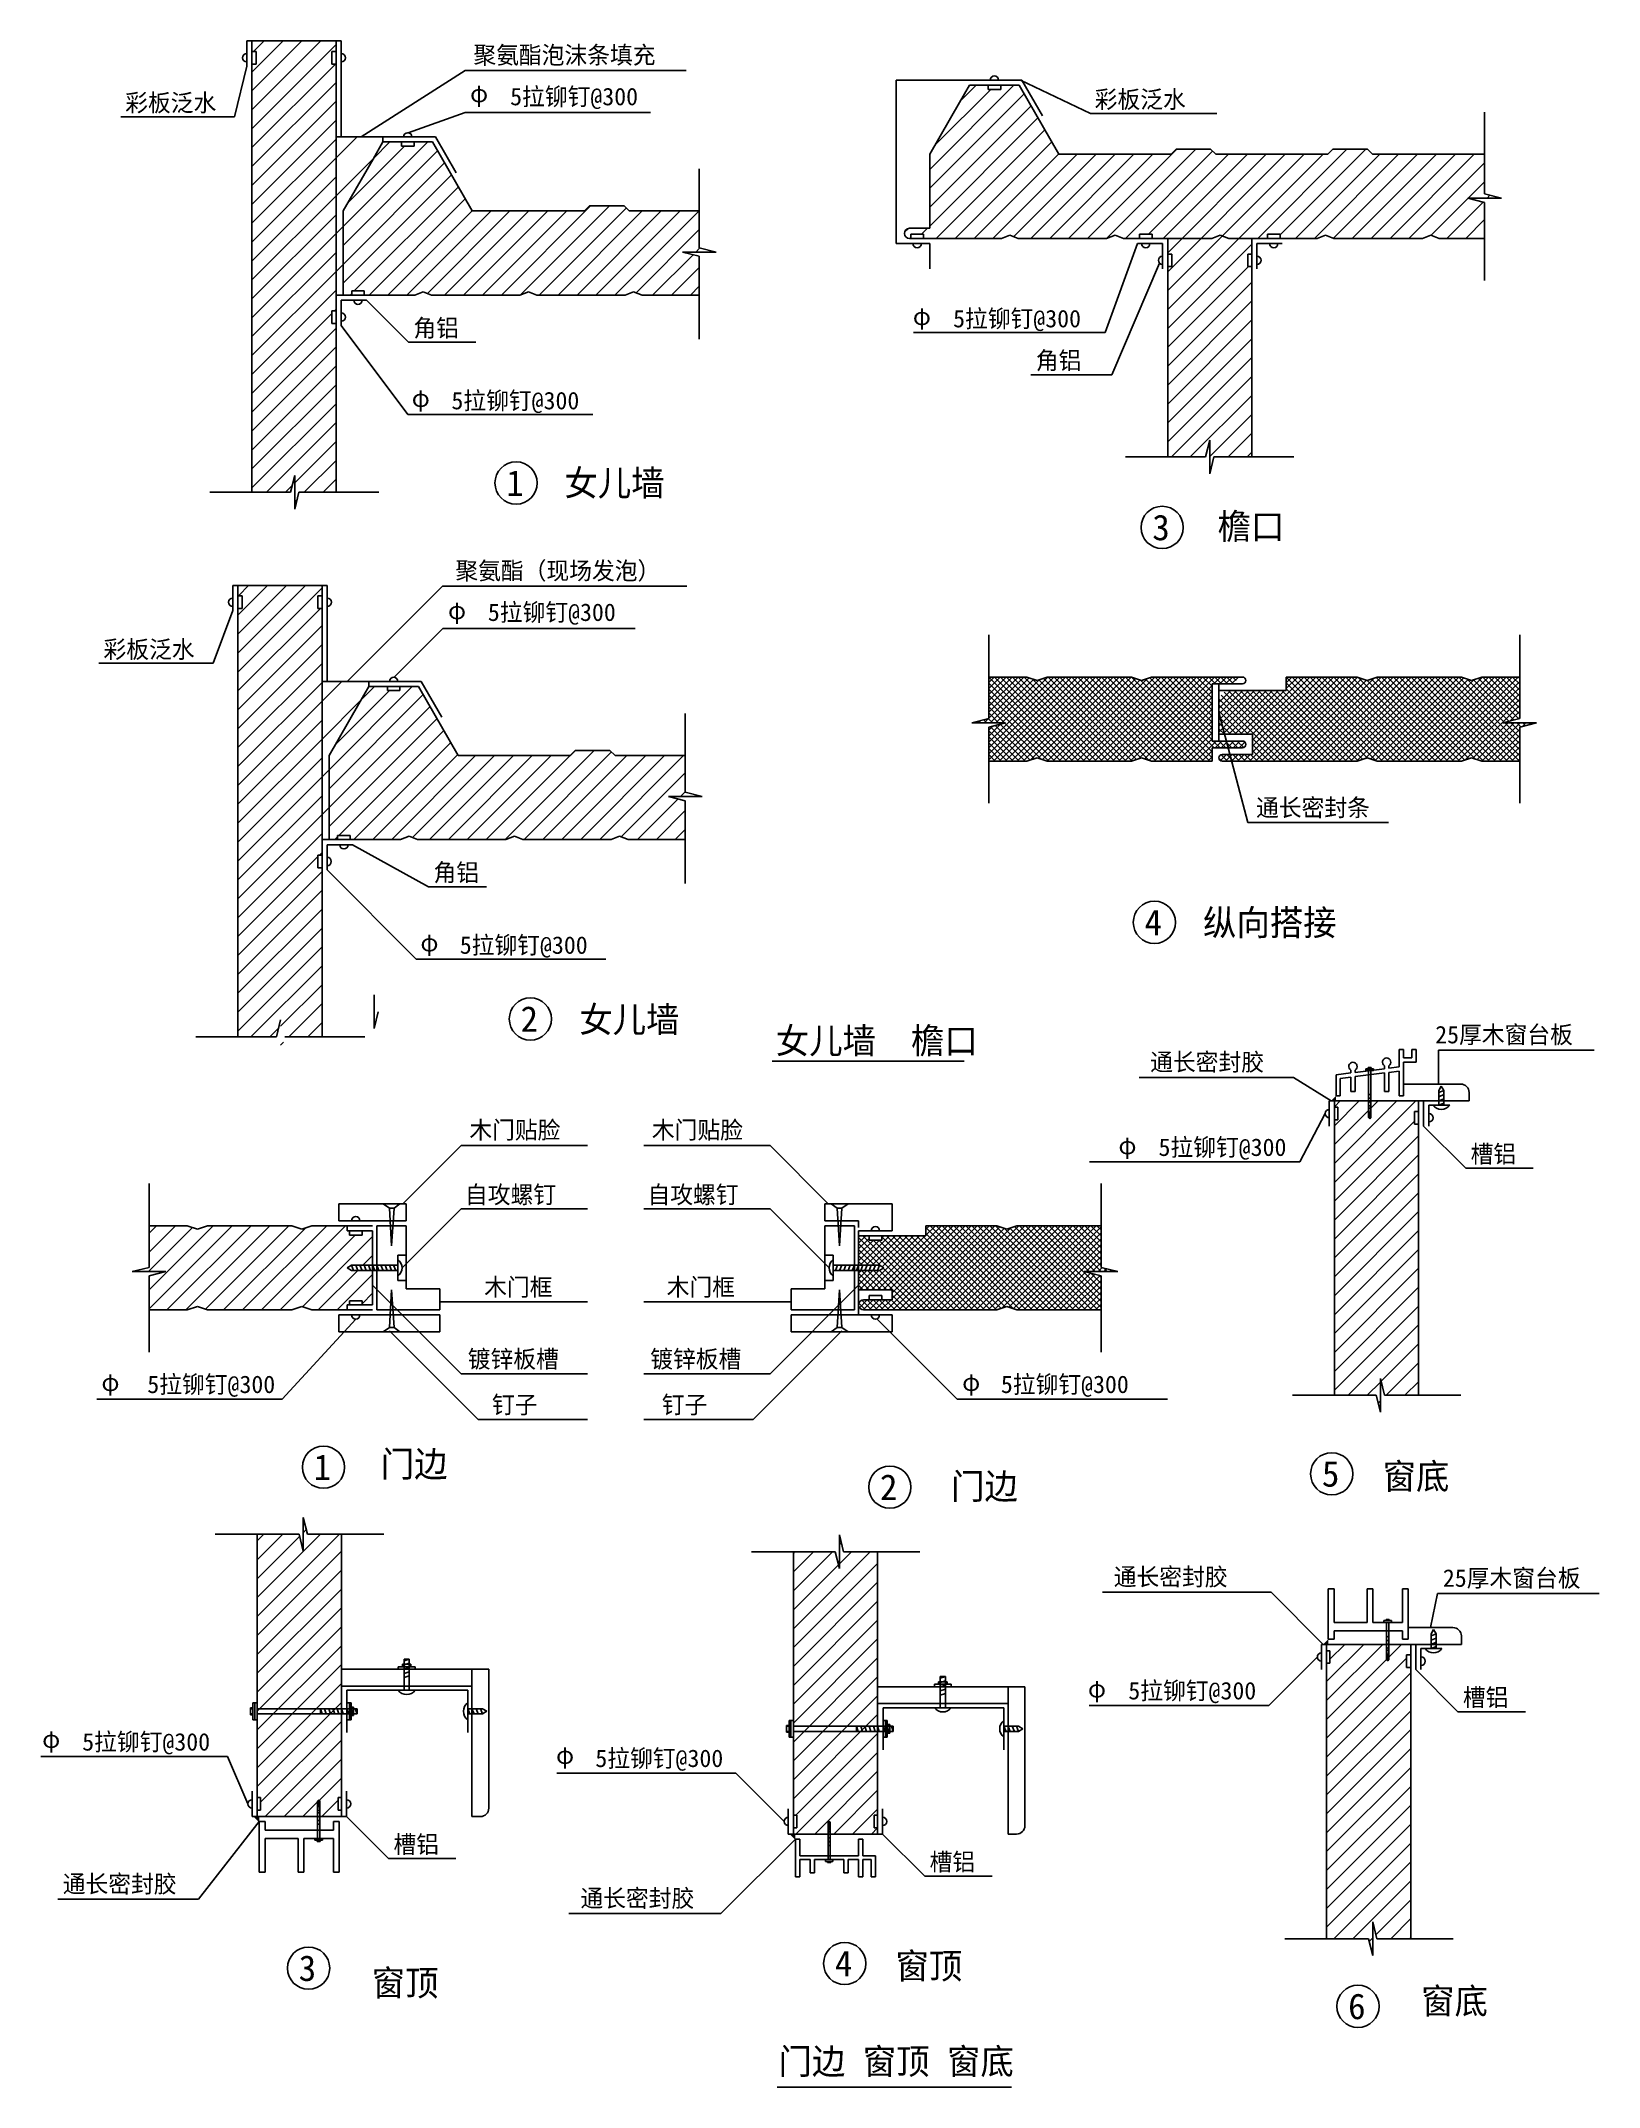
# Model space of a CAD drawing. Header units: metres. Extents: x 1653 to 20154, y 2448 to 26754.
import ezdxf

# ---------------------------------------------------------------- set-up
doc = ezdxf.new("R2010")
doc.units = ezdxf.units.M
for name, color, linetype in [('1', 2, 'Continuous'), ('2', 3, 'Continuous'), ('4', 5, 'Continuous'), ('5', 6, 'Continuous')]:
    doc.layers.add(name, color=color, linetype=linetype)
pattern_1 = [(45, (0, 0), (-112.2532, 112.2532), [])]
pattern_2 = [(45, (0, 0), (-224.5064, 224.5064), [])]

msp = doc.modelspace()

# ---------------------------------------------------------------- texts
at = {"layer": '4'}
for s, height, p in [('聚氨酯泡沫条填充', 208, (6787.39, 26482.34)), ('彩板泛水', 208, (2653.55, 25915.27)), ('φ', 208, (6748.28, 26025.66)), ('   5拉铆钉@300', 208, (6799.86, 25989.17)), ('彩板泛水', 208, (14165.09, 25955.88)), ('   5拉铆钉@300', 208, (12059.48, 23351.34)), ('角铝', 208, (6075.64, 23239.66)), ('φ', 208, (12006.06, 23378.91)), ('角铝', 208, (13466.17, 22854.24)), ('   5拉铆钉@300', 208, (6102.31, 22377.47)), ('φ', 208, (6055.74, 22406.43)), ('1', 305, (7177.89, 21349.91)), ('女儿墙', 305, (7869.26, 21350.35)), ('檐口', 305, (15623.91, 20834.12)), ('3', 305, (14849.37, 20821.83)), ('聚氨酯（现场发泡）', 208, (6573.58, 20356.66)), ('φ', 208, (6486.29, 19884.97)), ('   5拉铆钉@300', 208, (6535.3, 19863.49)), ('彩板泛水', 208, (2395.75, 19422.67)), ('通长密封条', 208, (16081.42, 17542.48)), ('角铝', 208, (6314.34, 16771.89)), ('4', 305, (14757.33, 16130.95)), ('纵向搭接', 305, (15451.41, 16128.69)), ('φ', 208, (6158.51, 15938.72)), ('   5拉铆钉@300', 208, (6201.86, 15909.69)), ('女儿墙', 305, (8045.67, 14976.69)), ('2', 305, (7347.58, 14982.97)), ('女儿墙  檐口', 305, (10378.86, 14724.65)), ('25厚木窗台板', 208, (18208.52, 14846.16)), ('通长密封胶', 208, (14824.15, 14520.68)), ('木门贴脸', 208, (6739.77, 13713.81)), ('木门贴脸', 208, (8907.04, 13713.81)), ('φ', 208, (14446.88, 13528.99)), ('   5拉铆钉@300', 208, (14498.68, 13508.49)), ('槽铝', 208, (18629.2, 13428.3)), ('自攻螺钉', 208, (6688.2, 12945.18)), ('自攻螺钉', 208, (8855.47, 12945.18)), ('木门框', 208, (6915.71, 11846.87)), ('木门框', 208, (9082.98, 11846.87)), ('镀锌板槽', 208, (6720.5, 10992.77)), ('镀锌板槽', 208, (8887.77, 10992.77)), ('φ', 208, (2370.72, 10716.23)), ('    5拉铆钉@300', 208, (2349.91, 10692)), ('φ', 208, (12591.52, 10717.82)), ('   5拉铆钉@300', 208, (12627, 10692)), ('钉子', 208, (7008, 10449.81)), ('钉子', 208, (9025.72, 10449.81)), ('门边', 305, (5687.48, 9696.18)), ('1', 305, (4890.77, 9658.91)), ('2', 305, (11615.78, 9421.97)), ('门边', 305, (12459.73, 9432.06)), ('5', 305, (16863.07, 9580.19)), ('窗底', 305, (17584.47, 9550.6)), ('通长密封胶', 208, (14391.34, 8405.69)), ('25厚木窗台板', 208, (18299.45, 8390.64)), ('   5拉铆钉@300', 208, (14140.21, 7052.97)), ('φ', 208, (14084.96, 7076.42)), ('槽铝', 208, (18536.92, 6972.78)), ('φ', 208, (1667.4, 6477.46)), ('   5拉铆钉@300', 208, (1718.48, 6445.16)), ('φ', 208, (7769.12, 6287.46)), ('   5拉铆钉@300', 208, (7811.4, 6249.69)), ('槽铝', 208, (5838.75, 5227.75)), ('槽铝', 208, (12205.28, 5019.51)), ('通长密封胶', 208, (1911.55, 4757.51)), ('通长密封胶', 208, (8058.87, 4587.42)), ('3', 305, (4713.49, 3708.32)), ('4', 305, (11080.02, 3763.51)), ('窗顶', 305, (11800.67, 3734.67)), ('窗顶', 305, (5580.55, 3533.07)), ('窗底', 305, (18041.75, 3318.04)), ('6', 305, (17174.69, 3254.96)), ('门边 窗顶 窗底', 305, (10411.03, 2601.16))]:
    msp.add_text(s, height=height, dxfattribs=at).set_placement(p)

# ---------------------------------------------------------------- hatches: boundary and pattern name
at = {"layer": '5'}
h = msp.add_hatch(dxfattribs=at)
h.set_pattern_fill('_U', scale=50)
h.set_pattern_definition(pattern_1)
h.paths.add_polyline_path([(5107.7, 23398.69), (5107.7, 23548.69), (5157.7, 23548.69), (5157.7, 26478.69), (5107.97, 26478.69), (5107.97, 26628.69), (5157.7, 26628.69), (5157.7, 26753.69), (4157.7, 26753.69), (4157.7, 26628.69), (4207.43, 26628.69), (4207.43, 26478.69), (4157.7, 26478.69), (4157.7, 21393.27), (4614.9, 21393.27), (4616.22, 21394.58), (4665.89, 21593.27), (4665.89, 21193.27), (4715.89, 21393.27), (5157.7, 21393.27), (5157.7, 23398.69)])
h.paths.add_polyline_path([(6301.5, 25553.69), (6082.9, 25553.69), (6082.9, 25503.82), (5932.9, 25503.82), (5932.9, 25553.69), (5714.3, 25553.69), (5595.94, 25348.69), (5240.85, 24733.69), (5240.85, 24193.69), (5240.85, 23733.69), (5342.7, 23733.69), (5342.7, 23783.69), (5492.7, 23783.69), (5492.7, 23733.69), (6090.85, 23733.69), (6190.85, 23773.69), (6290.85, 23733.69), (7340.85, 23733.69), (7440.85, 23773.69), (7540.85, 23733.69), (8590.85, 23733.69), (8690.85, 23773.69), (8790.85, 23733.69), (9470.67, 23733.69), (9470.67, 24195.88), (9270.67, 24245.88), (9670.67, 24245.88), (9470.67, 24295.88), (9470.67, 24733.69), (8636.3, 24733.69), (8576.3, 24793.69), (8166.3, 24793.69), (8106.3, 24733.69), (6774.96, 24733.69)])
h = msp.add_hatch(dxfattribs=at)
h.set_pattern_fill('_U', scale=50)
h.set_pattern_definition(pattern_1)
h.paths.add_polyline_path([(16216.85, 24457.57), (16366.85, 24457.57), (16366.85, 24407.57), (16806.85, 24407.57), (16906.85, 24447.57), (17006.85, 24407.57), (18056.85, 24407.57), (18156.85, 24447.57), (18256.85, 24407.57), (18795, 24407.57), (18795, 24835.79), (18595, 24885.79), (18995, 24885.79), (18795, 24935.79), (18795, 25407.57), (17463.65, 25407.57), (17403.65, 25467.57), (16993.65, 25467.57), (16933.65, 25407.57), (15602.3, 25407.57), (15542.3, 25467.57), (15132.3, 25467.57), (15072.3, 25407.57), (13740.96, 25407.57), (13268.64, 26225.6), (13266.68, 26227.57), (13048.9, 26227.57), (13048.9, 26177.57), (12898.9, 26177.57), (12898.9, 26227.57), (12680.3, 26227.57), (12561.94, 26022.57), (12206.85, 25407.57), (12206.85, 24867.57), (12206.85, 24527.57), (11966.85, 24527.57, 1), (11966.85, 24407.57), (11981.85, 24407.57), (11981.85, 24457.57), (12131.85, 24457.57), (12131.85, 24407.57), (13056.85, 24407.57), (13156.85, 24447.57), (13256.85, 24407.57), (14306.85, 24407.57), (14406.85, 24447.57), (14506.85, 24407.57), (14696.85, 24407.57), (14696.85, 24457.57), (14846.85, 24457.57), (14846.85, 24407.57), (15556.85, 24407.57), (15656.85, 24447.57), (15756.85, 24407.57), (16216.85, 24407.57)])
h.paths.add_polyline_path([(15031.85, 21811.6), (15481.88, 21811.6), (15531.88, 22011.6), (15531.88, 21611.6), (15581.88, 21811.6), (16031.85, 21811.6), (16031.85, 24072.57), (15981.85, 24072.57), (15981.85, 24222.57), (16031.85, 24222.57), (16031.85, 24407.57), (15756.85, 24407.57), (15656.85, 24447.57), (15556.85, 24407.57), (15031.85, 24407.57), (15031.85, 24222.57), (15081.85, 24222.57), (15081.85, 24072.57), (15031.85, 24072.57)])
h = msp.add_hatch(dxfattribs=at)
h.set_pattern_fill('U', scale=100)
h.set_pattern_definition(pattern_2)
h.paths.add_polyline_path([(5157.7, 23733.69), (5240.85, 23733.69), (5240.85, 24193.69), (5240.85, 24733.69), (5595.94, 25348.69), (5714.3, 25553.69), (5714.3, 25613.69), (5217.7, 25613.69), (5157.7, 25613.69)])
h = msp.add_hatch(dxfattribs=at)
h.set_pattern_fill('_U', scale=50)
h.set_pattern_definition(pattern_1)
h.paths.add_polyline_path([(4940.57, 16932.66), (4940.57, 17082.66), (4990.57, 17082.66), (4990.57, 20012.66), (4940.84, 20012.66), (4940.84, 20162.66), (4990.57, 20162.66), (4990.57, 20287.66), (3990.57, 20287.66), (3990.57, 20162.66), (4040.3, 20162.66), (4040.3, 20012.66), (3990.57, 20012.66), (3990.57, 14927.24), (4447.77, 14927.24), (4449.09, 14928.56), (4498.76, 15127.24), (4498.76, 14727.24), (4548.76, 14927.24), (4990.57, 14927.24), (4990.57, 16932.66)])
h.paths.add_polyline_path([(6134.38, 19087.66), (5915.78, 19087.66), (5915.78, 19037.8), (5765.78, 19037.8), (5765.78, 19087.66), (5547.18, 19087.66), (5428.81, 18882.66), (5073.73, 18267.66), (5073.73, 17727.66), (5073.73, 17267.66), (5175.57, 17267.66), (5175.57, 17317.66), (5325.57, 17317.66), (5325.57, 17267.66), (5923.73, 17267.66), (6023.73, 17307.66), (6123.73, 17267.66), (7173.73, 17267.66), (7273.73, 17307.66), (7373.73, 17267.66), (8423.73, 17267.66), (8523.73, 17307.66), (8623.73, 17267.66), (9303.54, 17267.66), (9303.54, 17729.86), (9103.54, 17779.86), (9503.54, 17779.86), (9303.54, 17829.86), (9303.54, 18267.66), (8469.18, 18267.66), (8409.18, 18327.66), (7999.18, 18327.66), (7939.18, 18267.66), (6607.83, 18267.66)])
h = msp.add_hatch(dxfattribs=at)
h.set_pattern_fill('U', scale=100)
h.set_pattern_definition(pattern_2)
h.paths.add_polyline_path([(4990.99, 17265.91), (5074.14, 17265.91), (5074.14, 17725.91), (5074.14, 18265.91), (5429.23, 18880.91), (5547.6, 19085.91), (5547.6, 19145.91), (5050.99, 19145.91), (4990.99, 19145.91)])
h = msp.add_hatch(dxfattribs=at)
h.set_pattern_fill('_U', scale=50)
h.set_pattern_definition(pattern_1)
h.paths.add_polyline_path([(18011.26, 13887.33), (17961.26, 13887.33), (17961.26, 14037.33), (18011.26, 14037.33), (18011.26, 14162.33), (17444.76, 14162.33), (17444.76, 13979.83), (17431.26, 13964.83), (17417.76, 13979.83), (17417.76, 14162.33), (17011.26, 14162.33), (17011.26, 14087.33), (17051.26, 14087.33), (17051.26, 13937.33), (17011.26, 13937.33), (17011.26, 10665.17), (17508.42, 10665.17), (17558.42, 10465.17), (17558.42, 10865.17), (17608.42, 10665.17), (18011.26, 10665.17)])
h = msp.add_hatch(dxfattribs=at)
h.set_pattern_fill('_U', scale=50)
h.set_pattern_definition(pattern_1)
h.paths.add_polyline_path([(4630.79, 11679.45), (4750.79, 11719.45), (4870.79, 11679.45), (5290.79, 11679.45), (5290.79, 11739.45), (5315.79, 11739.45), (5315.79, 11789.45), (5465.79, 11789.45), (5465.79, 11739.45), (5590.79, 11739.45), (5590.79, 12149.45), (5340.79, 12149.45), (5290.79, 12179.45), (5340.79, 12209.45), (5590.79, 12209.45), (5590.79, 12619.45), (5465.79, 12619.45), (5465.79, 12569.45), (5315.79, 12569.45), (5315.79, 12619.45), (5290.79, 12619.45), (5290.79, 12679.45), (4870.79, 12679.45), (4750.79, 12639.45), (4630.79, 12679.45), (3630.79, 12679.45), (3510.79, 12639.45), (3390.79, 12679.45), (2937.53, 12679.45), (2937.53, 12185.12), (2737.53, 12135.12), (3137.53, 12135.12), (2937.53, 12085.12), (2937.53, 11679.45), (3390.79, 11679.45), (3510.79, 11719.45), (3630.79, 11679.45)])
h = msp.add_hatch(dxfattribs=at)
h.set_pattern_fill('_U', scale=50)
h.set_pattern_definition(pattern_1)
h.paths.add_polyline_path([(5220.81, 9014.62), (4817.97, 9014.62), (4767.97, 9214.62), (4767.97, 8814.62), (4717.97, 9014.62), (4220.81, 9014.62), (4220.81, 5886.78), (4260.81, 5886.78), (4260.81, 5736.78), (4220.81, 5736.78), (4220.81, 5661.78), (4937.31, 5661.78), (4937.31, 5844.28), (4950.81, 5859.28), (4964.31, 5844.28), (4964.31, 5661.78), (5220.81, 5661.78), (5220.81, 5736.78), (5180.81, 5736.78), (5180.81, 5886.78), (5220.81, 5886.78)])
h = msp.add_hatch(dxfattribs=at)
h.set_pattern_fill('_U', scale=50)
h.set_pattern_definition(pattern_1)
h.paths.add_polyline_path([(11587.34, 8806.37), (11184.5, 8806.37), (11134.5, 9006.37), (11134.5, 8606.37), (11084.5, 8806.37), (10587.34, 8806.37), (10587.34, 5678.54), (10627.34, 5678.54), (10627.34, 5528.54), (10587.34, 5528.54), (10587.34, 5453.54), (10994.48, 5453.54), (10998.84, 5479.45), (10998.84, 5592.29), (11022.2, 5618.24), (11019.09, 5599.79), (11025.84, 5592.29), (11025.84, 5453.54), (11587.34, 5453.54), (11587.34, 5528.54), (11547.34, 5528.54), (11547.34, 5678.54), (11587.34, 5678.54)])
h = msp.add_hatch(dxfattribs=at)
h.set_pattern_fill('_U', scale=50)
h.set_pattern_definition(pattern_1)
h.paths.add_polyline_path([(16918.98, 4209.65), (17416.14, 4209.65), (17466.14, 4009.65), (17466.14, 4409.65), (17516.14, 4209.65), (17918.98, 4209.65), (17918.98, 7431.81), (17868.98, 7431.81), (17868.98, 7581.81), (17918.98, 7581.81), (17918.98, 7706.81), (17657.48, 7706.81), (17657.48, 7524.31), (17643.98, 7509.31), (17630.48, 7524.31), (17630.48, 7706.81), (16918.98, 7706.81), (16918.98, 7631.81), (16958.98, 7631.81), (16958.98, 7481.81), (16918.98, 7481.81)])

# ---------------------------------------------------------------- linework, layer by layer
for p, q in [((12910.87, 18217.21), (13891.21, 19197.56)), ((12910.87, 18287.92), (13820.5, 19197.56)), ((12910.87, 18358.63), (13749.79, 19197.56)), ((12910.87, 18429.34), (13679.08, 19197.56)), ((12910.87, 18782.9), (13325.53, 19197.56)), ((12910.87, 18853.61), (13254.82, 19197.56)), ((12910.87, 18924.32), (13184.11, 19197.56)), ((12910.87, 18995.03), (13113.39, 19197.56)), ((12910.87, 19065.74), (13042.68, 19197.56)), ((12910.87, 19136.45), (12971.97, 19197.56)), ((13904.53, 18197.56), (12910.87, 19191.22)), ((12910.87, 18712.19), (13388.21, 19189.53)), ((13833.82, 18197.56), (12910.87, 19120.51)), ((13763.11, 18197.56), (12910.87, 19049.8)), ((13692.4, 18197.56), (12910.87, 18979.09)), ((12922.62, 18653.23), (13441.24, 19171.85)), ((12961.92, 18197.56), (13961.92, 19197.56)), ((13975.24, 18197.56), (12975.24, 19197.56)), ((12993.33, 18653.23), (13504.42, 19164.32)), ((13032.63, 18197.56), (14032.63, 19197.56)), ((14045.95, 18197.56), (13045.95, 19197.56)), ((13064.04, 18653.23), (13608.37, 19197.56)), ((13103.34, 18197.56), (14103.34, 19197.56)), ((14116.66, 18197.56), (13116.66, 19197.56)), ((13174.05, 18197.56), (14174.05, 19197.56)), ((14187.37, 18197.56), (13187.37, 19197.56)), ((13244.77, 18197.56), (14244.77, 19197.56)), ((14258.08, 18197.56), (13258.08, 19197.56)), ((13315.48, 18197.56), (14315.48, 19197.56)), ((14328.79, 18197.56), (13328.79, 19197.56)), ((13397.22, 18208.59), (14386.19, 19197.56)), ((14399.5, 18197.56), (13417.19, 19179.87)), ((13493.7, 18234.37), (14456.9, 19197.56)), ((14470.21, 18197.56), (13503.69, 19164.08)), ((13546.74, 18216.69), (14527.61, 19197.56)), ((14540.93, 18197.56), (13556.73, 19181.76)), ((13599.77, 18199.01), (14598.32, 19197.56)), ((14609.76, 18199.44), (13611.64, 19197.56)), ((13669.03, 18197.56), (14652.8, 19181.33)), ((14662.79, 18217.11), (13682.35, 19197.56)), ((13739.74, 18197.56), (14705.84, 19163.65)), ((14715.82, 18234.79), (13753.06, 19197.56)), ((13810.45, 18197.56), (14793.61, 19180.72)), ((14813.59, 18207.74), (13823.77, 19197.56)), ((13881.16, 18197.56), (14881.16, 19197.56)), ((14894.48, 18197.56), (13894.48, 19197.56)), ((13951.87, 18197.56), (14951.87, 19197.56)), ((14965.19, 18197.56), (13965.19, 19197.56)), ((14022.58, 18197.56), (15022.58, 19197.56)), ((15035.9, 18197.56), (14035.9, 19197.56)), ((14093.29, 18197.56), (15093.29, 19197.56)), ((15106.61, 18197.56), (14106.61, 19197.56)), ((14164, 18197.56), (15164, 19197.56)), ((15177.32, 18197.56), (14177.32, 19197.56)), ((14234.71, 18197.56), (15234.71, 19197.56)), ((15248.03, 18197.56), (14248.03, 19197.56)), ((14305.43, 18197.56), (15305.43, 19197.56)), ((15318.74, 18197.56), (14318.74, 19197.56)), ((14376.14, 18197.56), (15376.14, 19197.56)), ((15389.45, 18197.56), (14389.45, 19197.56)), ((14446.85, 18197.56), (15446.85, 19197.56)), ((15460.16, 18197.56), (14460.16, 19197.56)), ((14517.56, 18197.56), (15517.56, 19197.56)), ((15530.87, 18197.56), (14530.87, 19197.56)), ((14588.27, 18197.56), (15588.27, 19197.56)), ((15564.13, 18235.02), (14601.59, 19197.56)), ((14686.41, 18224.98), (15564.13, 19102.71)), ((15564.13, 18305.73), (14706.38, 19163.47)), ((14758.3, 18226.17), (15564.13, 19031.99)), ((15583.01, 18357.56), (14768.29, 19172.28)), ((14811.33, 18208.49), (15564.13, 18961.28)), ((15564.13, 18447.15), (14821.32, 19189.96)), ((15564.13, 18517.86), (14884.43, 19197.56)), ((15564.13, 18588.57), (14955.14, 19197.56)), ((15564.13, 18659.28), (15025.85, 19197.56)), ((15564.13, 18729.99), (15096.56, 19197.56)), ((15564.13, 18800.7), (15167.27, 19197.56)), ((15564.13, 18871.41), (15237.98, 19197.56)), ((15564.13, 18942.12), (15308.69, 19197.56)), ((15564.13, 19012.83), (15379.4, 19197.56)), ((15564.13, 19083.55), (15450.11, 19197.56)), ((15600.82, 19117.56), (15520.82, 19197.56)), ((15578.98, 19117.56), (15658.98, 19197.56)), ((15671.53, 19117.56), (15591.53, 19197.56)), ((15644.13, 18546.31), (16135.37, 19037.56)), ((15644.13, 18617.02), (16064.66, 19037.56)), ((15644.13, 18687.73), (15993.95, 19037.56)), ((15644.13, 18758.44), (15923.24, 19037.56)), ((15644.13, 18829.15), (15852.53, 19037.56)), ((15644.13, 18899.86), (15781.82, 19037.56)), ((15649.69, 19117.56), (15729.69, 19197.56)), ((15742.25, 19117.56), (15662.25, 19197.56)), ((16450.11, 18197.56), (15666.63, 18981.04)), ((15686.09, 18517.56), (16206.09, 19037.56)), ((16520.82, 18197.56), (15701.99, 19016.4)), ((15720.4, 19117.56), (15800.4, 19197.56)), ((15808.05, 19122.46), (15732.96, 19197.56)), ((16591.53, 18197.56), (15751.53, 19037.56)), ((15756.8, 18517.56), (16276.8, 19037.56)), ((15791.11, 19117.56), (15871.11, 19197.56)), ((15843.41, 19157.82), (15803.67, 19197.56)), ((16662.25, 18197.56), (15822.25, 19037.56)), ((15827.51, 18517.56), (16347.51, 19037.56)), ((15878.76, 19193.17), (15874.38, 19197.56)), ((16732.96, 18197.56), (15892.96, 19037.56)), ((15898.22, 18517.56), (16418.22, 19037.56)), ((16803.67, 18197.56), (15963.67, 19037.56)), ((15968.93, 18517.56), (16648.93, 19197.56)), ((16002.48, 18197.56), (17002.48, 19197.56)), ((16874.38, 18197.56), (16034.38, 19037.56)), ((16039.64, 18517.56), (16719.64, 19197.56)), ((16044.13, 18451.33), (16790.35, 19197.56)), ((16044.13, 18380.62), (16861.06, 19197.56)), ((16044.13, 18309.91), (16931.77, 19197.56)), ((16073.19, 18197.56), (17073.19, 19197.56)), ((16945.09, 18197.56), (16105.09, 19037.56)), ((16143.9, 18197.56), (17143.9, 19197.56)), ((17015.8, 18197.56), (16175.8, 19037.56)), ((16214.61, 18197.56), (17214.61, 19197.56)), ((17086.51, 18197.56), (16246.51, 19037.56)), ((16285.32, 18197.56), (17285.02, 19197.26)), ((17157.22, 18197.56), (16317.22, 19037.56)), ((16356.04, 18197.56), (17338.06, 19179.58)), ((17227.93, 18197.56), (16387.93, 19037.56)), ((16426.75, 18197.56), (17391.09, 19161.9)), ((16444.13, 19063.47), (16578.22, 19197.56)), ((16444.13, 19134.18), (16507.51, 19197.56)), ((17401.08, 18236.54), (16444.13, 19193.49)), ((17348.05, 18218.86), (16444.13, 19122.78)), ((17295.01, 18201.19), (16444.13, 19052.07)), ((16497.46, 18197.56), (17484.12, 19184.22)), ((17504.1, 18204.23), (16510.77, 19197.56)), ((16568.17, 18197.56), (17568.17, 19197.56)), ((17581.48, 18197.56), (16581.48, 19197.56)), ((16638.88, 18197.56), (17638.88, 19197.56)), ((17652.19, 18197.56), (16652.19, 19197.56)), ((16709.59, 18197.56), (17709.59, 19197.56)), ((17722.91, 18197.56), (16722.91, 19197.56)), ((16780.3, 18197.56), (17780.3, 19197.56)), ((17793.62, 18197.56), (16793.62, 19197.56)), ((16851.01, 18197.56), (17851.01, 19197.56)), ((17864.33, 18197.56), (16864.33, 19197.56)), ((16921.72, 18197.56), (17921.72, 19197.56)), ((17935.04, 18197.56), (16935.04, 19197.56)), ((16992.43, 18197.56), (17992.43, 19197.56)), ((18005.75, 18197.56), (17005.75, 19197.56)), ((17063.14, 18197.56), (18063.14, 19197.56)), ((18076.46, 18197.56), (17076.46, 19197.56)), ((17133.85, 18197.56), (18133.85, 19197.56)), ((18147.17, 18197.56), (17147.17, 19197.56)), ((17204.56, 18197.56), (18204.56, 19197.56)), ((18217.88, 18197.56), (17217.88, 19197.56)), ((17275.27, 18197.56), (18275.27, 19197.56)), ((18288.59, 18197.56), (17290.82, 19195.33)), ((17376.91, 18228.49), (18345.98, 19197.56)), ((18359.3, 18197.56), (17396.89, 19159.97)), ((17443.55, 18224.42), (18416.7, 19197.56)), ((18430.01, 18197.56), (17453.54, 19174.03)), ((17496.59, 18206.74), (18487.41, 19197.56)), ((18500.72, 18197.56), (17506.57, 19191.71)), ((17558.12, 18197.56), (18549.62, 19189.06)), ((18559.61, 18209.38), (17571.43, 19197.56)), ((17628.83, 18197.56), (18602.65, 19171.38)), ((18612.64, 18227.06), (17642.14, 19197.56)), ((17699.54, 18197.56), (18667.24, 19165.26)), ((18687.22, 18223.19), (17712.86, 19197.56)), ((17770.25, 18197.56), (18770.25, 19197.56)), ((18783.57, 18197.56), (17783.57, 19197.56)), ((17840.96, 18197.56), (18840.96, 19197.56)), ((18854.28, 18197.56), (17854.28, 19197.56)), ((17911.67, 18197.56), (18911.67, 19197.56)), ((18924.99, 18197.56), (17924.99, 19197.56)), ((17982.38, 18197.56), (18982.38, 19197.56)), ((18995.7, 18197.56), (17995.7, 19197.56)), ((18053.09, 18197.56), (19053.09, 19197.56)), ((19066.41, 18197.56), (18066.41, 19197.56)), ((18123.8, 18197.56), (19123.8, 19197.56)), ((19137.12, 18197.56), (18137.12, 19197.56)), ((18194.51, 18197.56), (19194.51, 19197.56)), ((19207.83, 18197.56), (18207.83, 19197.56)), ((18265.22, 18197.56), (19216.82, 19149.15)), ((19216.82, 18259.28), (18278.54, 19197.56)), ((18335.93, 18197.56), (19216.82, 19078.44)), ((19216.82, 18329.99), (18349.25, 19197.56)), ((18406.64, 18197.56), (19216.82, 19007.73)), ((19216.82, 18400.7), (18419.96, 19197.56)), ((19031.36, 18656.87), (18490.67, 19197.56)), ((19087.93, 18671.01), (18580.01, 19178.93)), ((19144.5, 18685.15), (18665.1, 19164.55)), ((19201.07, 18699.29), (18718.13, 19182.23)), ((19216.82, 18754.25), (18773.52, 19197.56)), ((19216.82, 18824.97), (18844.23, 19197.56)), ((19216.82, 18895.68), (18914.94, 19197.56)), ((19216.82, 18966.39), (18985.65, 19197.56)), ((19216.82, 19037.1), (19056.36, 19197.56)), ((19216.82, 19107.81), (19127.07, 19197.56)), ((19216.82, 19178.52), (19197.78, 19197.56)), ((13621.69, 18197.56), (12910.87, 18908.38)), ((13095.3, 18653.23), (12910.87, 18837.67)), ((13024.59, 18653.23), (12910.87, 18766.96)), ((14871.11, 18197.56), (15564.13, 18890.57)), ((14941.82, 18197.56), (15564.13, 18819.86)), ((15012.53, 18197.56), (15564.13, 18749.15)), ((16379.4, 18197.56), (15644.13, 18932.83)), ((15988.69, 18517.56), (15644.13, 18862.12)), ((15917.98, 18517.56), (15644.13, 18791.41)), ((15847.27, 18517.56), (15644.13, 18720.7)), ((18477.36, 18197.56), (19216.82, 18937.02)), ((18560.04, 18209.53), (19216.82, 18866.31)), ((19093.66, 18672.44), (19216.82, 18795.6)), ((19187.94, 18696.01), (19216.82, 18724.89)), ((12741.75, 18653.23), (12735.57, 18659.41)), ((12781.2, 18653.23), (12804.65, 18676.68)), ((12812.46, 18653.23), (12792.14, 18673.55)), ((12883.17, 18653.23), (12848.71, 18687.69)), ((12851.91, 18653.23), (12898.93, 18700.25)), ((12953.88, 18653.23), (12905.28, 18701.84)), ((12910.87, 18500.05), (13048.44, 18637.62)), ((12910.87, 18570.77), (12954.15, 18614.05)), ((13268.13, 18197.56), (12910.87, 18554.82)), ((13197.42, 18197.56), (12910.87, 18484.11)), ((13338.84, 18197.56), (12928.71, 18607.69)), ((13398.2, 18208.92), (12985.28, 18621.84)), ((13451.23, 18226.59), (13041.85, 18635.98)), ((13524.4, 18224.13), (13098.41, 18650.12)), ((15083.24, 18197.56), (15564.13, 18678.44)), ((15153.95, 18197.56), (15564.13, 18607.73)), ((15224.66, 18197.56), (15564.13, 18537.02)), ((15776.56, 18517.56), (15644.13, 18649.99)), ((15705.85, 18517.56), (15644.13, 18579.28)), ((18655.11, 18233.9), (19074.45, 18653.23)), ((18708.15, 18216.22), (19145.16, 18653.23)), ((18761.18, 18198.54), (19215.87, 18653.23)), ((18830.91, 18197.56), (19216.82, 18583.47)), ((18901.62, 18197.56), (19216.82, 18512.76)), ((19216.82, 18471.41), (19035, 18653.23)), ((19216.82, 18542.12), (19105.71, 18653.23)), ((19224.5, 18605.15), (19176.42, 18653.23)), ((19243.17, 18609.82), (19286.58, 18653.23)), ((19281.07, 18619.29), (19247.13, 18653.23)), ((19337.64, 18633.44), (19317.84, 18653.23)), ((19337.45, 18633.39), (19357.29, 18653.23)), ((19394.21, 18647.58), (19388.55, 18653.23)), ((13126.71, 18197.56), (12910.87, 18413.4)), ((13056, 18197.56), (12910.87, 18342.69)), ((12985.29, 18197.56), (12910.87, 18271.98)), ((15295.37, 18197.56), (15564.13, 18466.31)), ((15366.09, 18197.56), (15606.09, 18437.56)), ((15436.8, 18197.56), (15564.13, 18324.89)), ((15507.51, 18197.56), (15564.13, 18254.18)), ((15653.72, 18357.56), (15573.72, 18437.56)), ((15596.8, 18357.56), (15676.8, 18437.56)), ((15724.43, 18357.56), (15644.43, 18437.56)), ((15658.35, 18206.97), (15728.93, 18277.56)), ((15743.01, 18197.56), (15666.9, 18273.66)), ((15667.51, 18357.56), (15747.51, 18437.56)), ((15795.14, 18357.56), (15715.14, 18437.56)), ((15719.64, 18197.56), (15799.64, 18277.56)), ((15813.72, 18197.56), (15733.72, 18277.56)), ((15738.22, 18357.56), (15818.22, 18437.56)), ((15865.85, 18357.56), (15785.85, 18437.56)), ((15790.35, 18197.56), (15870.35, 18277.56)), ((15884.43, 18197.56), (15804.43, 18277.56)), ((15808.93, 18357.56), (15888.93, 18437.56)), ((15935.04, 18359.08), (15856.56, 18437.56)), ((15861.06, 18197.56), (15941.06, 18277.56)), ((15955.14, 18197.56), (15875.14, 18277.56)), ((15879.64, 18357.56), (15950.08, 18428)), ((15963.99, 18400.84), (15927.41, 18437.42)), ((15931.77, 18197.56), (16011.77, 18277.56)), ((16025.85, 18197.56), (15945.85, 18277.56)), ((16096.56, 18197.56), (16016.56, 18277.56)), ((16308.69, 18197.56), (16044.13, 18462.12)), ((16237.98, 18197.56), (16044.13, 18391.41)), ((16167.27, 18197.56), (16044.13, 18320.7)), ((18972.33, 18197.56), (19216.82, 18442.05)), ((19043.04, 18197.56), (19216.82, 18371.34)), ((19113.75, 18197.56), (19216.82, 18300.63)), ((19184.46, 18197.56), (19216.82, 18229.91)), ((12914.58, 18197.56), (12910.87, 18201.27)), ((15669.54, 18200.31), (15646.88, 18222.97)), ((10335.15, 14634.02), (12616.62, 14634.02)), ((11584.84, 11919.45), (12344.84, 12679.45)), ((11655.55, 11919.45), (12415.55, 12679.45)), ((11698.39, 11679.45), (12698.39, 12679.45)), ((11726.26, 11919.45), (12486.26, 12679.45)), ((11761.79, 11813.56), (12627.68, 12679.45)), ((11761.79, 11884.27), (12556.97, 12679.45)), ((11769.1, 11679.45), (12769.1, 12679.45)), ((11839.81, 11679.45), (12839.81, 12679.45)), ((11910.52, 11679.45), (12910.52, 12679.45)), ((11981.23, 11679.45), (12981.23, 12679.45)), ((12051.94, 11679.45), (13039.4, 12666.91)), ((12122.65, 11679.45), (13092.44, 12649.23)), ((12161.79, 12567.11), (12274.12, 12679.45)), ((12161.79, 12637.82), (12203.41, 12679.45)), ((13106.06, 11714.2), (12161.79, 12658.48)), ((12193.36, 11679.45), (13169.15, 12655.23)), ((13196.4, 11694.58), (12211.53, 12679.45)), ((12264.07, 11679.45), (13264.07, 12679.45)), ((13282.24, 11679.45), (12282.24, 12679.45)), ((12334.78, 11679.45), (13334.78, 12679.45)), ((13352.95, 11679.45), (12352.95, 12679.45)), ((12405.5, 11679.45), (13405.5, 12679.45)), ((13423.66, 11679.45), (12423.66, 12679.45)), ((12476.21, 11679.45), (13476.21, 12679.45)), ((13494.38, 11679.45), (12494.38, 12679.45)), ((12546.92, 11679.45), (13546.92, 12679.45)), ((13565.09, 11679.45), (12565.09, 12679.45)), ((12617.63, 11679.45), (13617.63, 12679.45)), ((13635.8, 11679.45), (12635.8, 12679.45)), ((12688.34, 11679.45), (13688.34, 12679.45)), ((13706.51, 11679.45), (12706.51, 12679.45)), ((12759.05, 11679.45), (13759.05, 12679.45)), ((13777.22, 11679.45), (12777.22, 12679.45)), ((12829.76, 11679.45), (13829.76, 12679.45)), ((13847.93, 11679.45), (12847.93, 12679.45)), ((12900.47, 11679.45), (13900.47, 12679.45)), ((13918.64, 11679.45), (12918.64, 12679.45)), ((12971.18, 11679.45), (13971.18, 12679.45)), ((13989.35, 11679.45), (12989.35, 12679.45)), ((13061.94, 11699.5), (14041.89, 12679.45)), ((14060.06, 11679.45), (13089.2, 12650.31)), ((13144.9, 11711.74), (14112.6, 12679.45)), ((14130.77, 11679.45), (13158.53, 12651.69)), ((13197.93, 11694.07), (14183.31, 12679.45)), ((14201.48, 11679.45), (13211.56, 12669.37)), ((13254.02, 11679.45), (14241.79, 12667.21)), ((14241.79, 11709.85), (13272.19, 12679.45)), ((14241.79, 11780.56), (13342.9, 12679.45)), ((14241.79, 11851.27), (13413.61, 12679.45)), ((14241.79, 11921.98), (13484.32, 12679.45)), ((14099.36, 12135.12), (13555.04, 12679.45)), ((14170.07, 12135.12), (13625.75, 12679.45)), ((14240.78, 12135.12), (13696.46, 12679.45)), ((14241.79, 12204.82), (13767.17, 12679.45)), ((14241.79, 12275.53), (13837.88, 12679.45)), ((14241.79, 12346.24), (13908.59, 12679.45)), ((14241.79, 12416.96), (13979.3, 12679.45)), ((14241.79, 12487.67), (14050.01, 12679.45)), ((14241.79, 12558.38), (14120.72, 12679.45)), ((14241.79, 12629.09), (14191.43, 12679.45)), ((11361.79, 12474.22), (11447.02, 12559.45)), ((11361.79, 12544.93), (11376.31, 12559.45)), ((12221.58, 11679.45), (11361.79, 12539.24)), ((11361.79, 12403.51), (11486.79, 12528.51)), ((11361.79, 12262.09), (11609.15, 12509.45)), ((11361.79, 12332.8), (11538.44, 12509.45)), ((11634.49, 12195.82), (11361.79, 12468.53)), ((11550.16, 12209.45), (11361.79, 12397.82)), ((11379.86, 12209.45), (11729.86, 12559.45)), ((12292.29, 11679.45), (11412.29, 12559.45)), ((11443.41, 11919.45), (12083.41, 12559.45)), ((11450.57, 12209.45), (11800.57, 12559.45)), ((11486.79, 12555.66), (11483, 12559.45)), ((11514.12, 11919.45), (12154.12, 12559.45)), ((11521.28, 12209.45), (11871.28, 12559.45)), ((12363, 11679.45), (11533, 12509.45)), ((11591.99, 12209.45), (11941.99, 12559.45)), ((12433.71, 11679.45), (11603.71, 12509.45)), ((11636.79, 12537.09), (11659.15, 12559.45)), ((12504.43, 11679.45), (11636.79, 12547.08)), ((11643.61, 12190.35), (12012.7, 12559.45)), ((12575.14, 11679.45), (11695.14, 12559.45)), ((12645.85, 11679.45), (11765.85, 12559.45)), ((12716.56, 11679.45), (11836.56, 12559.45)), ((12787.27, 11679.45), (11907.27, 12559.45)), ((12857.98, 11679.45), (11977.98, 12559.45)), ((12928.69, 11679.45), (12048.69, 12559.45)), ((12999.4, 11679.45), (12119.4, 12559.45)), ((13053.03, 11696.53), (12161.79, 12587.77)), ((13324.73, 11679.45), (14241.79, 12596.5)), ((13395.44, 11679.45), (14241.79, 12525.79)), ((13466.16, 11679.45), (14241.79, 12455.08)), ((11479.45, 12209.45), (11361.79, 12327.11)), ((11408.74, 12209.45), (11361.79, 12256.4)), ((12150.87, 11679.45), (11654.97, 12175.35)), ((13536.87, 11679.45), (14241.79, 12384.37)), ((14063.25, 12135.12), (14241.79, 12313.66)), ((14133.96, 12135.12), (14241.79, 12242.95)), ((14204.67, 12135.12), (14252.1, 12182.54)), ((14311.49, 12135.12), (14268.06, 12178.55)), ((14275.38, 12135.12), (14308.66, 12168.4)), ((14346.09, 12135.12), (14365.23, 12154.26)), ((14382.2, 12135.12), (14362.34, 12154.98)), ((11361.79, 11979.25), (11531.99, 12149.45)), ((11361.79, 12049.96), (11461.28, 12149.45)), ((11361.79, 12120.67), (11390.57, 12149.45)), ((11557.32, 11919.45), (11361.79, 12114.97)), ((11486.61, 11919.45), (11361.79, 12044.26)), ((11415.9, 11919.45), (11361.79, 11973.55)), ((11372.7, 11919.45), (11602.7, 12149.45)), ((11628.03, 11919.45), (11398.03, 12149.45)), ((11698.74, 11919.45), (11468.74, 12149.45)), ((12009.45, 11679.45), (11539.45, 12149.45)), ((12080.16, 11679.45), (11610.16, 12149.45)), ((13607.58, 11679.45), (14058.96, 12130.83)), ((13678.29, 11679.45), (14115.53, 12116.69)), ((13749, 11679.45), (14172.1, 12102.54)), ((13819.71, 11679.45), (14228.66, 12088.4)), ((13890.42, 11679.45), (14241.79, 12030.82)), ((13961.13, 11679.45), (14241.79, 11960.11)), ((14241.79, 11992.69), (14118.55, 12115.93)), ((14241.79, 12063.4), (14212.83, 12092.36)), ((14416.8, 12135.12), (14421.8, 12140.12)), ((11443.77, 11679.45), (11364.85, 11758.36)), ((11371.74, 11706.35), (11464.84, 11799.45)), ((11514.48, 11679.45), (11398.98, 11794.94)), ((11415.84, 11679.74), (11535.55, 11799.45)), ((11585.19, 11679.45), (11465.19, 11799.45)), ((11486.26, 11679.45), (11606.26, 11799.45)), ((11655.9, 11679.45), (11535.9, 11799.45)), ((11556.97, 11679.45), (11676.97, 11799.45)), ((11726.61, 11679.45), (11606.61, 11799.45)), ((11627.68, 11679.45), (11747.68, 11799.45)), ((11797.32, 11679.45), (11677.32, 11799.45)), ((11868.03, 11679.45), (11748.03, 11799.45)), ((11938.74, 11679.45), (11761.79, 11856.4)), ((14031.84, 11679.45), (14241.79, 11889.4)), ((14102.55, 11679.45), (14241.79, 11818.69)), ((14173.26, 11679.45), (14241.79, 11747.98)), ((4970.81, 6941.78), (4220.81, 6941.78)), ((4970.81, 6881.78), (4220.81, 6881.78)), ((11337.34, 6733.54), (10587.34, 6733.54)), ((11337.34, 6673.54), (10587.34, 6673.54)), ((10396.38, 2448.05), (13179.21, 2448.05))]:
    msp.add_line(p, q)
at = {"layer": '1'}
for p, q in [((4097.7, 26753.69), (5217.7, 26753.69)), ((4097.7, 26753.69), (4097.7, 26453.69)), ((4157.7, 26753.69), (4157.7, 21393.27)), ((5157.7, 26753.69), (5157.7, 21393.27)), ((5217.7, 26753.69), (5217.7, 25613.69)), ((11806.85, 26287.57), (13302.14, 26287.57)), ((11806.85, 26287.57), (11806.85, 24347.57)), ((13302.14, 26287.57), (13547.53, 25862.57)), ((12680.3, 26227.57), (12561.94, 26022.57)), ((12680.3, 26227.57), (13267.5, 26227.57)), ((13267.5, 26227.57), (13740.96, 25407.57)), ((5217.7, 25613.69), (6336.14, 25613.69)), ((5714.3, 25553.69), (5595.94, 25348.69)), ((5714.3, 25553.69), (6301.5, 25553.69)), ((6301.5, 25553.69), (6774.96, 24733.69)), ((6336.14, 25613.69), (6581.53, 25188.69)), ((13740.96, 25407.57), (15072.3, 25407.57)), ((15132.3, 25467.57), (15072.3, 25407.57)), ((15132.3, 25467.57), (15542.3, 25467.57)), ((15542.3, 25467.57), (15602.3, 25407.57)), ((15602.3, 25407.57), (16933.65, 25407.57)), ((16993.65, 25467.57), (16933.65, 25407.57)), ((16993.65, 25467.57), (17403.65, 25467.57)), ((17403.65, 25467.57), (17463.65, 25407.57)), ((17463.65, 25407.57), (18795, 25407.57)), ((8166.3, 24793.69), (8106.3, 24733.69)), ((8166.3, 24793.69), (8576.3, 24793.69)), ((8576.3, 24793.69), (8636.3, 24733.69)), ((12206.85, 24867.57), (12206.85, 24527.57)), ((6774.96, 24733.69), (8106.3, 24733.69)), ((8636.3, 24733.69), (9470.67, 24733.69)), ((11806.85, 24347.57), (12206.85, 24347.57)), ((11966.85, 24527.57), (12206.85, 24527.57)), ((11966.85, 24407.57), (13056.85, 24407.57)), ((12206.85, 24347.57), (12206.85, 24047.57)), ((13056.85, 24407.57), (13156.85, 24447.57)), ((13156.85, 24447.57), (13256.85, 24407.57)), ((13256.85, 24407.57), (14306.85, 24407.57)), ((14306.85, 24407.57), (14406.85, 24447.57)), ((14406.85, 24447.57), (14506.85, 24407.57)), ((14506.85, 24407.57), (15556.85, 24407.57)), ((14671.85, 24347.57), (14971.85, 24347.57)), ((14971.85, 24347.57), (14971.85, 24047.57)), ((15031.85, 24407.57), (15031.85, 21811.6)), ((15556.85, 24407.57), (15656.85, 24447.57)), ((15656.85, 24447.57), (15756.85, 24407.57)), ((15756.85, 24407.57), (16806.85, 24407.57)), ((16031.85, 24407.57), (16031.85, 21811.6)), ((16091.85, 24347.57), (16091.85, 24047.57)), ((16391.85, 24347.57), (16091.85, 24347.57)), ((16806.85, 24407.57), (16906.85, 24447.57)), ((16906.85, 24447.57), (17006.85, 24407.57)), ((17006.85, 24407.57), (18056.85, 24407.57)), ((18056.85, 24407.57), (18156.85, 24447.57)), ((18156.85, 24447.57), (18256.85, 24407.57)), ((18256.85, 24407.57), (18795, 24407.57)), ((5240.85, 24193.69), (5240.85, 23733.69)), ((5517.7, 23673.69), (5217.7, 23673.69)), ((5217.7, 23673.69), (5217.7, 23373.69)), ((5240.85, 23733.69), (6090.85, 23733.69)), ((6090.85, 23733.69), (6190.85, 23773.69)), ((6190.85, 23773.69), (6290.85, 23733.69)), ((6290.85, 23733.69), (7340.85, 23733.69)), ((7340.85, 23733.69), (7440.85, 23773.69)), ((7440.85, 23773.69), (7540.85, 23733.69)), ((7540.85, 23733.69), (8590.85, 23733.69)), ((8590.85, 23733.69), (8690.85, 23773.69)), ((8690.85, 23773.69), (8790.85, 23733.69)), ((8790.85, 23733.69), (9470.67, 23733.69)), ((3930.99, 20285.91), (5050.99, 20285.91)), ((3930.99, 20285.91), (3930.99, 19985.91)), ((3990.99, 20285.91), (3990.99, 14925.49)), ((4990.99, 20285.91), (4990.99, 14925.49)), ((5050.99, 20285.91), (5050.99, 19145.91)), ((5050.99, 19145.91), (6169.44, 19145.91)), ((5547.6, 19085.91), (5429.23, 18880.91)), ((5547.6, 19085.91), (6134.8, 19085.91)), ((6134.8, 19085.91), (6608.25, 18265.91)), ((6169.44, 19145.91), (6414.82, 18720.92)), ((12907.33, 19197.56), (13360.59, 19197.56)), ((13360.59, 19197.56), (13480.59, 19157.56)), ((13480.59, 19157.56), (13600.59, 19197.56)), ((13600.59, 19197.56), (14600.59, 19197.56)), ((14600.59, 19197.56), (14720.59, 19157.56)), ((14720.59, 19157.56), (14840.59, 19197.56)), ((14840.59, 19197.56), (15920.59, 19197.56)), ((14880.59, 19197.56), (15920.59, 19197.56)), ((15560.59, 19037.56), (15560.59, 19117.56)), ((15560.59, 19117.56), (15920.59, 19117.56)), ((15560.59, 19037.56), (15560.59, 18797.56)), ((15640.59, 19037.56), (15640.59, 18517.56)), ((15640.59, 19037.56), (15640.59, 18797.56)), ((15640.59, 19037.56), (16440.59, 19037.56)), ((16440.59, 19197.56), (17280.59, 19197.56)), ((16440.59, 19197.56), (16440.59, 19037.56)), ((17280.59, 19197.56), (17400.59, 19157.56)), ((17400.59, 19157.56), (17520.59, 19197.56)), ((17520.59, 19197.56), (18520.59, 19197.56)), ((18520.59, 19197.56), (18640.59, 19157.56)), ((18640.59, 19157.56), (18760.59, 19197.56)), ((18760.59, 19197.56), (19213.28, 19197.56)), ((15560.59, 18757.56), (15560.59, 18437.56)), ((15640.59, 18517.56), (16040.59, 18517.56)), ((16040.59, 18277.56), (16040.59, 18517.56)), ((6608.25, 18265.91), (7939.6, 18265.91)), ((7999.6, 18325.91), (7939.6, 18265.91)), ((7999.6, 18325.91), (8409.6, 18325.91)), ((8409.6, 18325.91), (8469.6, 18265.91)), ((8469.6, 18265.91), (9303.96, 18265.91)), ((13360.59, 18197.56), (13480.59, 18237.56)), ((13480.59, 18237.56), (13600.59, 18197.56)), ((14600.59, 18197.56), (14720.59, 18237.56)), ((14720.59, 18237.56), (14840.59, 18197.56)), ((15560.59, 18437.56), (15920.59, 18437.56)), ((15560.59, 18357.56), (15560.59, 18197.56)), ((15560.59, 18357.56), (15920.59, 18357.56)), ((15680.59, 18277.56), (16040.59, 18277.56)), ((17280.59, 18197.56), (17400.59, 18237.56)), ((17400.59, 18237.56), (17520.59, 18197.56)), ((18520.59, 18197.56), (18640.59, 18237.56)), ((18640.59, 18237.56), (18760.59, 18197.56)), ((12907.33, 18197.56), (13360.59, 18197.56)), ((13600.59, 18197.56), (14600.59, 18197.56)), ((15560.59, 18197.56), (14840.59, 18197.56)), ((15680.59, 18197.56), (17280.59, 18197.56)), ((17520.59, 18197.56), (18520.59, 18197.56)), ((18760.59, 18197.56), (19213.28, 18197.56)), ((5074.14, 17725.91), (5074.14, 17265.91)), ((5074.14, 17265.91), (5924.14, 17265.91)), ((5924.14, 17265.91), (6024.14, 17305.91)), ((6024.14, 17305.91), (6124.14, 17265.91)), ((6124.14, 17265.91), (7174.14, 17265.91)), ((7174.14, 17265.91), (7274.14, 17305.91)), ((7274.14, 17305.91), (7374.14, 17265.91)), ((7374.14, 17265.91), (8424.14, 17265.91)), ((8424.14, 17265.91), (8524.14, 17305.91)), ((8524.14, 17305.91), (8624.14, 17265.91)), ((8624.14, 17265.91), (9303.96, 17265.91)), ((5050.99, 17205.91), (5050.99, 16905.91)), ((5350.99, 17205.91), (5050.99, 17205.91)), ((16951.26, 14162.33), (18071.26, 14162.33)), ((16951.26, 13862.33), (16951.26, 14162.33)), ((17011.26, 14162.33), (17011.26, 10662.33)), ((18011.26, 10662.33), (18011.26, 14162.33)), ((18071.26, 14162.33), (18071.26, 13862.33)), ((18131.26, 14112.33), (18131.26, 13862.33)), ((18131.26, 14112.33), (18381.26, 14112.33)), ((2937.53, 12679.45), (3390.79, 12679.45)), ((3390.79, 12679.45), (3510.79, 12639.45)), ((3510.79, 12639.45), (3630.79, 12679.45)), ((3630.79, 12679.45), (4630.79, 12679.45)), ((4630.79, 12679.45), (4750.79, 12639.45)), ((4750.79, 12639.45), (4870.79, 12679.45)), ((4870.79, 12679.45), (5590.79, 12679.45)), ((12161.77, 12679.45), (12161.77, 12559.45)), ((12161.77, 12679.45), (12161.77, 12559.45)), ((12161.77, 12679.45), (13001.77, 12679.45)), ((13001.77, 12679.45), (13121.77, 12639.45)), ((13121.77, 12639.45), (13241.77, 12679.45)), ((13241.77, 12679.45), (14241.77, 12679.45)), ((5290.79, 12619.45), (5590.79, 12619.45)), ((5590.79, 12619.45), (5590.79, 11739.45)), ((11361.77, 12619.45), (11361.77, 11619.45)), ((11361.77, 12619.45), (11661.77, 12619.45)), ((11361.77, 12559.45), (12161.77, 12559.45)), ((11361.77, 11919.45), (11761.77, 11919.45)), ((11761.77, 11799.45), (11761.77, 11919.45)), ((2937.53, 11679.45), (3390.79, 11679.45)), ((3390.79, 11679.45), (3510.79, 11719.45)), ((3510.79, 11719.45), (3630.79, 11679.45)), ((3630.79, 11679.45), (4630.79, 11679.45)), ((4630.79, 11679.45), (4750.79, 11719.45)), ((4750.79, 11719.45), (4870.79, 11679.45)), ((4870.79, 11679.45), (5590.79, 11679.45)), ((5290.79, 11739.45), (5590.79, 11739.45)), ((11421.77, 11799.45), (11761.77, 11799.45)), ((11421.77, 11679.45), (13001.77, 11679.45)), ((13001.77, 11679.45), (13121.77, 11719.45)), ((13121.77, 11719.45), (13241.77, 11679.45)), ((13241.77, 11679.45), (14241.77, 11679.45)), ((11361.77, 11619.45), (11661.77, 11619.45)), ((4220.81, 5661.78), (4220.81, 9011.78)), ((5220.81, 9011.78), (5220.81, 5661.78)), ((10587.34, 5453.54), (10587.34, 8803.54)), ((11587.34, 8803.54), (11587.34, 5453.54)), ((16858.98, 7706.81), (17978.98, 7706.81)), ((16858.98, 7406.81), (16858.98, 7706.81)), ((16918.98, 7706.81), (16918.98, 4206.81)), ((17918.98, 4206.81), (17918.98, 7706.81)), ((17978.98, 7706.81), (17978.98, 7406.81)), ((18038.98, 7656.81), (18288.98, 7656.81)), ((18038.98, 7656.81), (18038.98, 7406.81)), ((5285.99, 6661.78), (5285.99, 7161.78)), ((5285.99, 7161.78), (6720.81, 7161.78)), ((6720.81, 6661.78), (6720.81, 7161.78)), ((11652.52, 6453.54), (11652.52, 6953.54)), ((11652.52, 6953.54), (13087.34, 6953.54)), ((13087.34, 6453.54), (13087.34, 6953.54)), ((4160.81, 5961.78), (4160.81, 5661.78)), ((5280.81, 5961.78), (5280.81, 5661.78)), ((5280.81, 5661.78), (4160.81, 5661.78)), ((10527.34, 5753.54), (10527.34, 5453.54)), ((11647.34, 5753.54), (11647.34, 5453.54)), ((11647.34, 5453.54), (10527.34, 5453.54))]:
    msp.add_line(p, q, dxfattribs=at)
for centre, radius, start, end in [((11966.85, 24467.57), 60, 90, 270), ((15920.59, 19157.56), 40, 270, 90), ((15680.59, 18237.56), 40, 90, 270), ((15920.59, 18397.56), 40, 270, 90), ((11421.77, 11739.45), 60, 90, 270)]:
    msp.add_arc(centre, radius, start, end, dxfattribs=at)
at = {"layer": '2'}
for p, q in [((4157.43, 26628.69), (4207.43, 26628.69)), ((4207.43, 26628.69), (4207.43, 26478.69)), ((5107.97, 26628.69), (5107.97, 26478.69)), ((5157.97, 26628.69), (5107.97, 26628.69)), ((3952.94, 25852.93), (4097.7, 26453.69)), ((4157.43, 26478.69), (4207.43, 26478.69)), ((5157.97, 26478.69), (5107.97, 26478.69)), ((5456.05, 25613.69), (6691.28, 26401.59)), ((6688.18, 26401.59), (9315.56, 26401.59)), ((13285.24, 26287.57), (14115.33, 25893.54)), ((12561.94, 26022.57), (12206.85, 25407.57)), ((12898.9, 26227.57), (12898.9, 26177.57)), ((12898.9, 26177.57), (13048.9, 26177.57)), ((13048.9, 26227.57), (13048.9, 26177.57)), ((2600.56, 25852.93), (3952.94, 25852.93)), ((6013.15, 25663.41), (6691.28, 25901.59)), ((8891.79, 25901.59), (6691.28, 25901.59)), ((14115.33, 25893.54), (15615.33, 25893.54)), ((18795, 25907.57), (18795, 24935.79)), ((5932.9, 25553.82), (5932.9, 25503.82)), ((6082.9, 25553.82), (6082.9, 25503.82)), ((5595.94, 25348.69), (5240.85, 24733.69)), ((6082.9, 25503.82), (5932.9, 25503.82)), ((12206.85, 24867.57), (12206.85, 25407.57)), ((9470.67, 25233.69), (9470.67, 24295.88)), ((18995, 24885.79), (18595, 24885.79)), ((18795, 24835.79), (18595, 24885.79)), ((18995, 24885.79), (18795, 24935.79)), ((18795, 24835.79), (18795, 23907.57)), ((5240.85, 24193.69), (5240.85, 24733.69)), ((11981.85, 24407.57), (11981.85, 24457.57)), ((12131.85, 24457.57), (11981.85, 24457.57)), ((12131.85, 24407.57), (12131.85, 24457.57)), ((14288.4, 23288.27), (14671.85, 24347.57)), ((14696.85, 24407.57), (14696.85, 24457.57)), ((14846.85, 24457.57), (14696.85, 24457.57)), ((14846.85, 24407.57), (14846.85, 24457.57)), ((16216.85, 24457.57), (16366.85, 24457.57)), ((16216.85, 24407.57), (16216.85, 24457.57)), ((16366.85, 24407.57), (16366.85, 24457.57)), ((9470.67, 24195.88), (9270.67, 24245.88)), ((9670.67, 24245.88), (9270.67, 24245.88)), ((9670.67, 24245.88), (9470.67, 24295.88)), ((9470.67, 24195.88), (9470.67, 23233.69)), ((9470.67, 24195.88), (9470.67, 23211.9)), ((14367.82, 22788.27), (14936.5, 24112.21)), ((15031.85, 24222.57), (15081.85, 24222.57)), ((15031.85, 24072.57), (15081.85, 24072.57)), ((15081.85, 24072.57), (15081.85, 24222.57)), ((16031.85, 24222.57), (15981.85, 24222.57)), ((15981.85, 24072.57), (15981.85, 24222.57)), ((16031.85, 24072.57), (15981.85, 24072.57)), ((5342.7, 23733.69), (5342.7, 23783.69)), ((5342.7, 23783.69), (5492.7, 23783.69)), ((5492.7, 23733.69), (5492.7, 23783.69)), ((5517.7, 23673.69), (6017.7, 23173.69)), ((5157.7, 23548.69), (5107.7, 23548.69)), ((5107.7, 23398.69), (5107.7, 23548.69)), ((5157.7, 23398.69), (5107.7, 23398.69)), ((6010.74, 22314.39), (5217.7, 23373.69)), ((6017.7, 23173.69), (6817.7, 23173.69)), ((12011.86, 23288.27), (14288.4, 23288.27)), ((13408.23, 22788.27), (14367.82, 22788.27)), ((6010.74, 22314.39), (8206.25, 22314.39)), ((15531.88, 22011.6), (15481.88, 21811.6)), ((15531.88, 22011.6), (15531.88, 21611.6)), ((14531.85, 21811.6), (15481.88, 21811.6)), ((15581.88, 21811.6), (15531.88, 21611.6)), ((15581.88, 21811.6), (16531.85, 21811.6)), ((15581.88, 21811.6), (16531.85, 21811.6)), ((3657.7, 21393.27), (4615.89, 21393.27)), ((4665.89, 21593.27), (4615.89, 21393.27)), ((4665.89, 21593.27), (4665.89, 21193.27)), ((4715.89, 21393.27), (4665.89, 21193.27)), ((4715.89, 21393.27), (5665.86, 21393.27)), ((4715.89, 21393.27), (5657.7, 21393.27)), ((5289.34, 19145.91), (6419.34, 20275.91)), ((6419.34, 20275.91), (9320.59, 20275.91)), ((3696.88, 19360.33), (3930.99, 19985.91)), ((3990.72, 20160.91), (4040.72, 20160.91)), ((3990.72, 20010.91), (4040.72, 20010.91)), ((4040.72, 20160.91), (4040.72, 20010.91)), ((4991.26, 20160.91), (4941.26, 20160.91)), ((4941.26, 20160.91), (4941.26, 20010.91)), ((4991.26, 20010.91), (4941.26, 20010.91)), ((5846.44, 19195.64), (6426.72, 19775.91)), ((8710.09, 19775.91), (6426.72, 19775.91)), ((12907.33, 19697.56), (12907.33, 18703.23)), ((19213.28, 19697.56), (19213.28, 18703.23)), ((2338.76, 19360.33), (3696.88, 19360.33)), ((5766.2, 19086.05), (5766.2, 19036.05)), ((5916.2, 19036.05), (5766.2, 19036.05)), ((5916.2, 19086.05), (5916.2, 19036.05)), ((15640.59, 19037.56), (15640.59, 19117.56)), ((5429.23, 18880.91), (5074.14, 18265.91)), ((9303.96, 18765.91), (9303.96, 17828.11)), ((15560.59, 18757.56), (15560.59, 18797.56)), ((15640.59, 18777.56), (15981.97, 17470.7)), ((12707.33, 18653.23), (12907.33, 18703.23)), ((12707.33, 18653.23), (13107.33, 18653.23)), ((12907.33, 18603.23), (13107.33, 18653.23)), ((12907.33, 18603.23), (12907.33, 17697.56)), ((12907.33, 18603.23), (12907.33, 17697.56)), ((15640.59, 18517.56), (15640.59, 18437.56)), ((19013.28, 18653.23), (19213.28, 18703.23)), ((19013.28, 18653.23), (19413.28, 18653.23)), ((19213.28, 18603.23), (19413.28, 18653.23)), ((19213.28, 18603.23), (19213.28, 17697.56)), ((19213.28, 18603.23), (19213.28, 17697.56)), ((5074.14, 17725.91), (5074.14, 18265.91)), ((9303.96, 17728.11), (9103.96, 17778.11)), ((9503.96, 17778.11), (9103.96, 17778.11)), ((9503.96, 17778.11), (9303.96, 17828.11)), ((9303.96, 17728.11), (9303.96, 16744.12)), ((9303.96, 17728.11), (9303.96, 16765.91)), ((5175.99, 17315.91), (5325.99, 17315.91)), ((5175.99, 17265.91), (5175.99, 17315.91)), ((5325.99, 17265.91), (5325.99, 17315.91)), ((15981.97, 17470.7), (17652.7, 17470.7)), ((4990.99, 17080.91), (4940.99, 17080.91)), ((4940.99, 16930.91), (4940.99, 17080.91)), ((5350.99, 17205.91), (6256.4, 16705.91)), ((4990.99, 16930.91), (4940.99, 16930.91)), ((6110.29, 15846.61), (5050.99, 16905.91)), ((6256.4, 16705.91), (6945.47, 16705.91)), ((6110.29, 15846.61), (8361.34, 15846.61)), ((5608.93, 15421.16), (5608.93, 15021.16)), ((4499.18, 15125.49), (4449.18, 14925.49)), ((5658.93, 15221.16), (5608.93, 15021.16)), ((3490.99, 14925.49), (4449.18, 14925.49)), ((4549.18, 14925.49), (5490.99, 14925.49)), ((4549.18, 14925.49), (5499.15, 14925.49)), ((18246.52, 14362.33), (18246.52, 14765.52)), ((18246.52, 14765.52), (20096.52, 14765.52)), ((16524.07, 14441.8), (14691.78, 14441.8)), ((16971.26, 14162.33), (16524.07, 14441.8)), ((17831.26, 14362.33), (18511.26, 14362.33)), ((18071.26, 14162.33), (18611.26, 14162.33)), ((18281.26, 14337.33), (18251.26, 14287.33)), ((18251.26, 14262.33), (18311.26, 14287.33)), ((18251.26, 14112.33), (18251.26, 14287.33)), ((18251.26, 14212.33), (18311.26, 14237.33)), ((18251.26, 14162.33), (18311.26, 14187.33)), ((18251.26, 14112.33), (18311.26, 14137.33)), ((18271.26, 14320.66), (18287.26, 14327.33)), ((18311.26, 14287.33), (18281.26, 14337.33)), ((18311.26, 14112.33), (18311.26, 14287.33)), ((18611.26, 14262.33), (18611.26, 14162.33)), ((16602.18, 13437.33), (16901.26, 14012.33)), ((17011.26, 14087.33), (17051.26, 14087.33)), ((17011.26, 13937.33), (17051.26, 13937.33)), ((17051.26, 14087.33), (17051.26, 13937.33)), ((18011.26, 14037.33), (17961.26, 14037.33)), ((17961.26, 13887.33), (17961.26, 14037.33)), ((18011.26, 13887.33), (17961.26, 13887.33)), ((18071.26, 13862.33), (18571.26, 13362.33)), ((5950.79, 12939.45), (6642.64, 13631.3)), ((6642.64, 13631.3), (8142.64, 13631.3)), ((8809.91, 13631.3), (10309.91, 13631.3)), ((11001.77, 12939.45), (10309.91, 13631.3)), ((14102.18, 13437.33), (16602.18, 13437.33)), ((2937.53, 13179.45), (2937.53, 12185.12)), ((14241.77, 13179.45), (14241.77, 12185.12)), ((18571.26, 13362.33), (19371.26, 13362.33)), ((5190.79, 12939.45), (5190.79, 12739.45)), ((5190.79, 12939.45), (5990.79, 12939.45)), ((5715.79, 12939.45), (5915.79, 12939.45)), ((5990.79, 12739.45), (5990.79, 12939.45)), ((11761.77, 12939.45), (10961.77, 12939.45)), ((10961.77, 12739.45), (10961.77, 12939.45)), ((11761.77, 12939.45), (11761.77, 12619.45)), ((5190.79, 12739.45), (5990.79, 12739.45)), ((5640.79, 12679.45), (5640.79, 11679.45)), ((5640.79, 12679.45), (5990.79, 12679.45)), ((5940.79, 12179.45), (6642.64, 12881.3)), ((5990.79, 12679.45), (5990.79, 11929.45)), ((6642.64, 12881.3), (8142.64, 12881.3)), ((8809.91, 12881.3), (10309.91, 12881.3)), ((11011.77, 12179.45), (10309.91, 12881.3)), ((11361.77, 12739.45), (10961.77, 12739.45)), ((11311.77, 12679.45), (10961.77, 12679.45)), ((10961.77, 12679.45), (10961.77, 11929.45)), ((11311.77, 12679.45), (11311.77, 11679.45)), ((11361.77, 12659.45), (11361.77, 12739.45)), ((5315.79, 12619.45), (5315.79, 12569.45)), ((5315.79, 12569.45), (5465.79, 12569.45)), ((5465.79, 12619.45), (5465.79, 12569.45)), ((11361.77, 12619.45), (11761.77, 12619.45)), ((11486.77, 12559.45), (11486.77, 12509.45)), ((11636.77, 12509.45), (11486.77, 12509.45)), ((11636.77, 12559.45), (11636.77, 12509.45)), ((2737.53, 12135.12), (2937.53, 12185.12)), ((5340.79, 12209.45), (5290.79, 12179.45)), ((5290.79, 12179.45), (5340.79, 12149.45)), ((5307.45, 12169.45), (5300.79, 12185.45)), ((5365.79, 12149.45), (5340.79, 12209.45)), ((5890.79, 12209.45), (5340.79, 12209.45)), ((5415.79, 12149.45), (5390.79, 12209.45)), ((5465.79, 12149.45), (5440.79, 12209.45)), ((5515.79, 12149.45), (5490.79, 12209.45)), ((5565.79, 12149.45), (5540.79, 12209.45)), ((5615.79, 12149.45), (5590.79, 12209.45)), ((5665.79, 12149.45), (5640.79, 12209.45)), ((5715.79, 12149.45), (5690.79, 12209.45)), ((5765.79, 12149.45), (5740.79, 12209.45)), ((5815.79, 12149.45), (5790.79, 12209.45)), ((5865.79, 12149.45), (5840.79, 12209.45)), ((5890.79, 12279.45), (5890.79, 12079.45)), ((11061.77, 12279.45), (11061.77, 12079.45)), ((11061.77, 12209.45), (11611.77, 12209.45)), ((11086.77, 12149.45), (11111.77, 12209.45)), ((11136.77, 12149.45), (11161.77, 12209.45)), ((11186.77, 12149.45), (11211.77, 12209.45)), ((11236.77, 12149.45), (11261.77, 12209.45)), ((11286.77, 12149.45), (11311.77, 12209.45)), ((11336.77, 12149.45), (11361.77, 12209.45)), ((11386.77, 12149.45), (11411.77, 12209.45)), ((11436.77, 12149.45), (11461.77, 12209.45)), ((11486.77, 12149.45), (11511.77, 12209.45)), ((11536.77, 12149.45), (11561.77, 12209.45)), ((11586.77, 12149.45), (11611.77, 12209.45)), ((11611.77, 12209.45), (11661.77, 12179.45)), ((11661.77, 12179.45), (11611.77, 12149.45)), ((11645.1, 12169.45), (11651.77, 12185.45)), ((14441.77, 12135.12), (14241.77, 12185.12)), ((2737.53, 12135.12), (3137.53, 12135.12)), ((2937.53, 12085.12), (3137.53, 12135.12)), ((2937.53, 12085.12), (2937.53, 11179.45)), ((2937.53, 12085.12), (2937.53, 11179.45)), ((5890.79, 12149.45), (5340.79, 12149.45)), ((5590.79, 11972.7), (6642.64, 10920.85)), ((6390.79, 11929.45), (5990.79, 11929.45)), ((6390.79, 11929.45), (6390.79, 11679.45)), ((11361.77, 11972.7), (10309.91, 10920.85)), ((10561.77, 11929.45), (10561.77, 11679.45)), ((10561.77, 11929.45), (10961.77, 11929.45)), ((11061.77, 12149.45), (11611.77, 12149.45)), ((14441.77, 12135.12), (14041.77, 12135.12)), ((14241.77, 12085.12), (14041.77, 12135.12)), ((14241.77, 12085.12), (14241.77, 11179.45)), ((14241.77, 12085.12), (14241.77, 11179.45)), ((5315.79, 11739.45), (5315.79, 11789.45)), ((5315.79, 11789.45), (5465.79, 11789.45)), ((5465.79, 11739.45), (5465.79, 11789.45)), ((5640.79, 11679.45), (6390.79, 11679.45)), ((6390.79, 11777.51), (8142.64, 11777.51)), ((10561.77, 11777.51), (8809.91, 11777.51)), ((11311.77, 11679.45), (10561.77, 11679.45)), ((11486.77, 11799.45), (11486.77, 11849.45)), ((11636.77, 11849.45), (11486.77, 11849.45)), ((11636.77, 11799.45), (11636.77, 11849.45)), ((5392.72, 11569.48), (4517.9, 10620.85)), ((5190.79, 11619.45), (5190.79, 11419.45)), ((5190.79, 11619.45), (6390.79, 11619.45)), ((5790.79, 11429.45), (6842.64, 10377.59)), ((6390.79, 11419.45), (6390.79, 11619.45)), ((11161.77, 11429.45), (10109.91, 10377.59)), ((10561.77, 11419.45), (10561.77, 11619.45)), ((11761.77, 11619.45), (10561.77, 11619.45)), ((11574.82, 11576.95), (12530.92, 10620.85)), ((11761.77, 11619.45), (11761.77, 11419.45)), ((5190.79, 11419.45), (6390.79, 11419.45)), ((11761.77, 11419.45), (10561.77, 11419.45)), ((6642.64, 10920.85), (8142.64, 10920.85)), ((8809.91, 10920.85), (10309.91, 10920.85)), ((17558.42, 10465.17), (17558.42, 10865.17)), ((17608.42, 10665.17), (17558.42, 10865.17)), ((2318.37, 10620.85), (4517.9, 10620.85)), ((12530.92, 10620.85), (15030.92, 10620.85)), ((16514.09, 10665.17), (17508.42, 10665.17)), ((17558.42, 10465.17), (17508.42, 10665.17)), ((17608.42, 10665.17), (18514.09, 10665.17)), ((17608.42, 10665.17), (18514.09, 10665.17)), ((6842.64, 10377.59), (8142.64, 10377.59)), ((8809.91, 10377.59), (10109.91, 10377.59)), ((3723.65, 9014.62), (4717.97, 9014.62)), ((4767.97, 8814.62), (4717.97, 9014.62)), ((4817.97, 9014.62), (4767.97, 9214.62)), ((4767.97, 8814.62), (4767.97, 9214.62)), ((4817.97, 9014.62), (5723.65, 9014.62)), ((4817.97, 9014.62), (5723.65, 9014.62)), ((11184.5, 8806.37), (11134.5, 9006.37)), ((11134.5, 8606.37), (11134.5, 9006.37)), ((10090.18, 8806.37), (11084.5, 8806.37)), ((11134.5, 8606.37), (11084.5, 8806.37)), ((11184.5, 8806.37), (12090.18, 8806.37)), ((11184.5, 8806.37), (12090.18, 8806.37)), ((16258.98, 8326.81), (14258.98, 8326.81)), ((16878.98, 7706.81), (16258.98, 8326.81)), ((18154.24, 7906.81), (18236.16, 8310)), ((18236.16, 8310), (20154.24, 8310)), ((17888.98, 7906.81), (18418.98, 7906.81)), ((18188.98, 7881.81), (18158.98, 7831.81)), ((18158.98, 7806.81), (18218.98, 7831.81)), ((18158.98, 7656.81), (18158.98, 7831.81)), ((18158.98, 7756.81), (18218.98, 7781.81)), ((18178.98, 7865.14), (18194.98, 7871.81)), ((18218.98, 7831.81), (18188.98, 7881.81)), ((18218.98, 7656.81), (18218.98, 7831.81)), ((18518.98, 7806.81), (18518.98, 7706.81)), ((16233.98, 6981.81), (16808.98, 7556.81)), ((16918.98, 7631.81), (16958.98, 7631.81)), ((16958.98, 7631.81), (16958.98, 7481.81)), ((17868.98, 7431.81), (17868.98, 7581.81)), ((17918.98, 7581.81), (17868.98, 7581.81)), ((17978.98, 7706.81), (18518.98, 7706.81)), ((18158.98, 7706.81), (18218.98, 7731.81)), ((18158.98, 7656.81), (18218.98, 7681.81)), ((5220.81, 7411.78), (6970.81, 7411.78)), ((5895.81, 7411.78), (5895.81, 7441.78)), ((6095.81, 7441.78), (5895.81, 7441.78)), ((6095.81, 7411.78), (5895.81, 7411.78)), ((5945.81, 7441.78), (5945.81, 7471.78)), ((6045.81, 7471.78), (5945.81, 7471.78)), ((6025.81, 7531.78), (5965.81, 7531.78)), ((6025.81, 7531.78), (5965.81, 7511.78)), ((5965.81, 7161.78), (5965.81, 7531.78)), ((6025.81, 7481.78), (5965.81, 7461.78)), ((6025.81, 7431.78), (5965.81, 7411.78)), ((6025.81, 7381.78), (5965.81, 7361.78)), ((6025.81, 7331.78), (5965.81, 7311.78)), ((6025.81, 7161.78), (6025.81, 7531.78)), ((6045.81, 7441.78), (6045.81, 7471.78)), ((6095.81, 7411.78), (6095.81, 7441.78)), ((6770.81, 7411.78), (6770.81, 5661.78)), ((6970.81, 5761.78), (6970.81, 7411.78)), ((12392.34, 7323.54), (12332.34, 7303.54)), ((12392.34, 7323.54), (12332.34, 7323.54)), ((12332.34, 6953.54), (12332.34, 7323.54)), ((12392.34, 6953.54), (12392.34, 7323.54)), ((16918.98, 7481.81), (16958.98, 7481.81)), ((17918.98, 7431.81), (17868.98, 7431.81)), ((17978.98, 7406.81), (18478.98, 6906.81)), ((5220.81, 7211.78), (6770.81, 7211.78)), ((11587.34, 7203.54), (13337.34, 7203.54)), ((12262.34, 7203.54), (12262.34, 7233.54)), ((12462.34, 7233.54), (12262.34, 7233.54)), ((12462.34, 7203.54), (12262.34, 7203.54)), ((12312.34, 7233.54), (12312.34, 7263.54)), ((12412.34, 7263.54), (12312.34, 7263.54)), ((12392.34, 7273.54), (12332.34, 7253.54)), ((12392.34, 7223.54), (12332.34, 7203.54)), ((12392.34, 7173.54), (12332.34, 7153.54)), ((12392.34, 7123.54), (12332.34, 7103.54)), ((12412.34, 7233.54), (12412.34, 7263.54)), ((12462.34, 7203.54), (12462.34, 7233.54)), ((13137.34, 7203.54), (13137.34, 5453.54)), ((13337.34, 5553.54), (13337.34, 7203.54)), ((4140.81, 6951.78), (4170.81, 6951.78)), ((4140.81, 6871.78), (4140.81, 6951.78)), ((4140.81, 6941.78), (4170.81, 6941.78)), ((4140.81, 6881.78), (4170.81, 6881.78)), ((4140.81, 6871.78), (4170.81, 6871.78)), ((4170.81, 7011.78), (4220.81, 7011.78)), ((4170.81, 6811.78), (4170.81, 7011.78)), ((4170.81, 6811.78), (4220.81, 6811.78)), ((4190.81, 6811.78), (4190.81, 7011.78)), ((4220.81, 6811.78), (4220.81, 7011.78)), ((4970.81, 6941.78), (5405.99, 6941.78)), ((4990.81, 6881.78), (4970.81, 6941.78)), ((4970.81, 6941.78), (4970.81, 6881.78)), ((4970.81, 6881.78), (5405.99, 6881.78)), ((5040.81, 6881.78), (5020.81, 6941.78)), ((5090.81, 6881.78), (5070.81, 6941.78)), ((5140.81, 6881.78), (5120.81, 6941.78)), ((5190.81, 6881.78), (5170.81, 6941.78)), ((5240.81, 6881.78), (5220.81, 6941.78)), ((5285.99, 7011.78), (5335.99, 7011.78)), ((5285.99, 6811.78), (5285.99, 7011.78)), ((5305.99, 6881.78), (5285.99, 6941.78)), ((5285.99, 6811.78), (5335.99, 6811.78)), ((5315.99, 6811.78), (5315.99, 7011.78)), ((5335.99, 6811.78), (5335.99, 7011.78)), ((5335.99, 6961.78), (5365.99, 6961.78)), ((5355.99, 6881.78), (5335.99, 6941.78)), ((5335.99, 6861.78), (5365.99, 6861.78)), ((5365.99, 6861.78), (5365.99, 6961.78)), ((5405.99, 6881.78), (5385.99, 6941.78)), ((5405.99, 6881.78), (5405.99, 6941.78)), ((6720.81, 6941.78), (6745.81, 6881.78)), ((6720.81, 6941.78), (6895.81, 6941.78)), ((6720.81, 6881.78), (6895.81, 6881.78)), ((6770.81, 6941.78), (6795.81, 6881.78)), ((6820.81, 6941.78), (6845.81, 6881.78)), ((6870.81, 6941.78), (6895.81, 6881.78)), ((6945.81, 6911.78), (6895.81, 6941.78)), ((6895.81, 6881.78), (6945.81, 6911.78)), ((6929.14, 6921.78), (6935.81, 6905.78)), ((11587.34, 7003.54), (13137.34, 7003.54)), ((14099.35, 6981.81), (16233.98, 6981.81)), ((18478.98, 6906.81), (19278.98, 6906.81)), ((10507.34, 6663.54), (10507.34, 6743.54)), ((10507.34, 6743.54), (10537.34, 6743.54)), ((10507.34, 6733.54), (10537.34, 6733.54)), ((10507.34, 6673.54), (10537.34, 6673.54)), ((10507.34, 6663.54), (10537.34, 6663.54)), ((10537.34, 6803.54), (10587.34, 6803.54)), ((10537.34, 6603.54), (10537.34, 6803.54)), ((10537.34, 6603.54), (10587.34, 6603.54)), ((10557.34, 6603.54), (10557.34, 6803.54)), ((10587.34, 6603.54), (10587.34, 6803.54)), ((11337.34, 6733.54), (11337.34, 6673.54)), ((11357.34, 6673.54), (11337.34, 6733.54)), ((11337.34, 6733.54), (11772.52, 6733.54)), ((11337.34, 6673.54), (11772.52, 6673.54)), ((11407.34, 6673.54), (11387.34, 6733.54)), ((11457.34, 6673.54), (11437.34, 6733.54)), ((11507.34, 6673.54), (11487.34, 6733.54)), ((11557.34, 6673.54), (11537.34, 6733.54)), ((11607.34, 6673.54), (11587.34, 6733.54)), ((11652.52, 6603.54), (11652.52, 6803.54)), ((11652.52, 6803.54), (11702.52, 6803.54)), ((11672.52, 6673.54), (11652.52, 6733.54)), ((11652.52, 6603.54), (11702.52, 6603.54)), ((11682.52, 6603.54), (11682.52, 6803.54)), ((11702.52, 6603.54), (11702.52, 6803.54)), ((11702.52, 6753.54), (11732.52, 6753.54)), ((11722.52, 6673.54), (11702.52, 6733.54)), ((11702.52, 6653.54), (11732.52, 6653.54)), ((11732.52, 6653.54), (11732.52, 6753.54)), ((11772.52, 6673.54), (11752.52, 6733.54)), ((11772.52, 6673.54), (11772.52, 6733.54)), ((13087.34, 6733.54), (13262.34, 6733.54)), ((13087.34, 6733.54), (13112.34, 6673.54)), ((13087.34, 6673.54), (13262.34, 6673.54)), ((13137.34, 6733.54), (13162.34, 6673.54)), ((13187.34, 6733.54), (13212.34, 6673.54)), ((13237.34, 6733.54), (13262.34, 6673.54)), ((13312.34, 6703.54), (13262.34, 6733.54)), ((13262.34, 6673.54), (13312.34, 6703.54)), ((13295.67, 6713.54), (13302.34, 6697.54)), ((1652.91, 6374), (3866.32, 6374)), ((3866.32, 6374), (4110.81, 5811.78)), ((7778.22, 6178.54), (9902.34, 6178.54)), ((9902.34, 6178.54), (10477.34, 5603.54)), ((4220.81, 5886.78), (4260.81, 5886.78)), ((4260.81, 5736.78), (4260.81, 5886.78)), ((5180.81, 5886.78), (5180.81, 5736.78)), ((5220.81, 5886.78), (5180.81, 5886.78)), ((4245.81, 5601.78), (3523.11, 4678.63)), ((4220.81, 5736.78), (4260.81, 5736.78)), ((5220.81, 5736.78), (5180.81, 5736.78)), ((5280.81, 5661.78), (5780.81, 5161.78)), ((6770.81, 5661.78), (6870.81, 5661.78)), ((10587.34, 5678.54), (10627.34, 5678.54)), ((10627.34, 5528.54), (10627.34, 5678.54)), ((11547.34, 5678.54), (11547.34, 5528.54)), ((11587.34, 5678.54), (11547.34, 5678.54)), ((10612.34, 5393.54), (9727.34, 4508.54)), ((10587.34, 5528.54), (10627.34, 5528.54)), ((11587.34, 5528.54), (11547.34, 5528.54)), ((11647.34, 5453.54), (12147.34, 4953.54)), ((13137.34, 5453.54), (13237.34, 5453.54)), ((5780.81, 5161.78), (6580.81, 5161.78)), ((12147.34, 4953.54), (12947.34, 4953.54)), ((3523.11, 4678.63), (1852.08, 4678.63)), ((9727.34, 4508.54), (7920.48, 4508.54)), ((17466.14, 4009.65), (17466.14, 4409.65)), ((17516.14, 4209.65), (17466.14, 4409.65)), ((16421.82, 4209.65), (17416.14, 4209.65)), ((17466.14, 4009.65), (17416.14, 4209.65)), ((17516.14, 4209.65), (18421.82, 4209.65)), ((17516.14, 4209.65), (18421.82, 4209.65))]:
    msp.add_line(p, q, dxfattribs=at)
for centre, radius, start, end in [((4097.43, 26553.69), 50, 90, 270), ((5217.97, 26553.69), 50, 270, 90), ((12973.9, 26287.57), 50, 0, 180), ((6007.9, 25613.69), 50, 0, 180), ((12056.85, 24347.57), 50, 180, 0), ((14771.85, 24347.57), 50, 180, 0), ((16291.85, 24347.57), 50, 180, 0), ((14971.85, 24147.57), 50, 90, 270), ((16091.85, 24147.57), 50, 270, 90), ((5417.7, 23673.69), 50, 180, 0), ((5217.7, 23473.69), 50, 270, 90), ((3930.72, 20085.91), 50, 90, 270), ((5051.26, 20085.91), 50, 270, 90), ((5841.2, 19145.91), 50, 0, 180), ((5050.99, 17005.91), 50, 270, 90), ((5250.99, 17205.91), 50, 180, 0), ((18511.26, 14262.33), 100, 0, 90), ((18281.26, 14187.33), 125, 216.87, 323.13), ((16951.26, 14012.33), 50, 90, 270), ((18132.69, 13962.33), 50, 270, 90), ((5390.79, 12739.45), 50, 0, 180), ((11561.77, 12619.45), 50, 0, 180), ((5815.79, 12179.45), 125, 306.87, 53.13), ((11136.77, 12179.45), 125, 126.87, 233.13), ((5390.79, 11619.45), 50, 180, 0), ((11561.77, 11619.45), 50, 180, 0), ((18418.98, 7806.81), 100, 0, 90), ((16858.98, 7556.81), 50, 90, 270), ((18040.41, 7506.81), 50, 270, 90), ((18188.98, 7731.81), 125, 216.87, 323.13), ((5995.81, 7236.78), 125, 216.87, 323.13), ((6795.81, 6911.78), 125, 126.87, 233.13), ((12362.34, 7028.54), 125, 216.87, 323.13), ((13162.34, 6703.54), 125, 126.87, 233.13), ((4160.81, 5811.78), 50, 90, 270), ((5280.81, 5811.78), 50, 270, 90), ((6870.81, 5761.78), 100, 270, 0), ((10527.34, 5603.54), 50, 90, 270), ((11647.34, 5603.54), 50, 270, 90), ((13237.34, 5553.54), 100, 270, 0)]:
    msp.add_arc(centre, radius, start, end, dxfattribs=at)
for points in [[(17031.26, 14222.33), (17031.26, 14162.33), (16971.26, 14162.33)], [(16938.98, 7766.81), (16938.98, 7706.81), (16878.98, 7706.81)], [(4245.81, 5601.78), (4245.81, 5661.78), (4185.81, 5661.78)], [(10612.34, 5393.54), (10612.34, 5453.54), (10552.34, 5453.54)]]:
    msp.add_solid(points, dxfattribs=at)
at = {"layer": '4'}
for centre in [(7294.95, 21502.41), (14966.43, 20974.33), (14874.39, 16283.45), (7464.63, 15135.47), (5007.82, 9811.41), (16980.12, 9732.69), (11732.83, 9574.47), (11197.07, 3916.01), (4830.54, 3860.82), (17291.75, 3407.46)]:
    msp.add_circle(centre, 250.92, dxfattribs=at)
at = {"layer": '5'}
for p, q in [((5217.7, 25613.69), (5157.7, 25613.69)), ((5714.3, 25553.69), (5714.3, 25613.69)), ((5240.85, 23733.69), (5157.7, 23733.69)), ((5050.99, 19145.91), (4990.99, 19145.91)), ((5547.6, 19085.91), (5547.6, 19145.91)), ((5074.14, 17265.91), (4990.99, 17265.91)), ((17781.26, 14772.33), (17831.26, 14772.33)), ((17781.26, 14772.33), (17781.26, 14566.08)), ((17831.26, 14672.33), (17831.26, 14772.33)), ((17831.26, 14672.33), (17931.26, 14672.33)), ((17831.26, 14622.33), (17981.26, 14622.33)), ((17831.26, 14622.33), (17831.26, 14222.33)), ((17931.26, 14772.33), (17981.26, 14772.33)), ((17931.26, 14672.33), (17931.26, 14772.33)), ((17981.26, 14622.33), (17981.26, 14772.33)), ((17031.26, 14472.33), (17206.26, 14494.2)), ((17031.26, 14222.33), (17031.26, 14472.33)), ((17081.26, 14428.58), (17206.26, 14444.2)), ((17081.26, 14222.33), (17081.26, 14428.58)), ((17206.26, 14529.03), (17206.26, 14494.2)), ((17206.26, 14444.2), (17206.26, 14272.33)), ((17256.26, 14500.45), (17606.26, 14544.2)), ((17256.26, 14529.03), (17256.26, 14500.45)), ((17256.26, 14450.45), (17606.26, 14494.2)), ((17256.26, 14450.45), (17256.26, 14272.33)), ((17476.26, 14544.83), (17386.26, 14544.83)), ((17386.26, 14544.83), (17386.26, 14522.33)), ((17476.26, 14522.33), (17386.26, 14522.33)), ((17449.26, 14558.33), (17413.26, 14558.33)), ((17413.26, 14558.33), (17413.26, 14544.83)), ((17417.76, 14522.33), (17417.76, 13964.97)), ((17444.76, 14522.33), (17444.76, 13964.97)), ((17449.26, 14558.33), (17449.26, 14544.83)), ((17476.26, 14544.83), (17476.26, 14522.33)), ((17606.26, 14579.03), (17606.26, 14544.2)), ((17606.26, 14494.2), (17606.26, 14272.33)), ((17656.26, 14579.03), (17656.26, 14550.45)), ((17656.26, 14550.45), (17781.26, 14566.08)), ((17656.26, 14500.45), (17781.26, 14516.08)), ((17656.26, 14500.45), (17656.26, 14272.33)), ((17781.26, 14222.33), (17781.26, 14516.08)), ((17031.26, 14222.33), (17081.26, 14222.33)), ((17206.26, 14272.33), (17256.26, 14272.33)), ((17444.76, 14234.97), (17417.76, 14243.97)), ((17444.76, 14189.97), (17417.76, 14198.97)), ((17444.76, 14144.97), (17417.76, 14153.97)), ((17444.76, 14099.97), (17417.76, 14108.97)), ((17606.26, 14272.33), (17656.26, 14272.33)), ((17781.26, 14222.33), (17831.26, 14222.33)), ((17444.76, 14077.8), (17417.76, 14077.8)), ((17417.76, 14077.8), (17438.01, 13957.47)), ((17431.26, 13949.97), (17417.76, 13964.97)), ((17444.76, 13964.97), (17431.26, 13949.97)), ((5790.79, 12889.45), (5715.79, 12939.45)), ((5815.79, 12439.45), (5790.79, 12889.45)), ((5790.79, 12889.45), (5845.79, 12889.45)), ((5845.79, 12889.45), (5815.79, 12439.45)), ((5915.79, 12939.45), (5845.79, 12889.45)), ((11036.77, 12939.45), (11106.77, 12889.45)), ((11236.77, 12939.45), (11036.77, 12939.45)), ((11106.77, 12889.45), (11136.77, 12439.45)), ((11161.77, 12889.45), (11106.77, 12889.45)), ((11136.77, 12439.45), (11161.77, 12889.45)), ((11161.77, 12889.45), (11236.77, 12939.45)), ((5290.79, 12619.45), (5290.79, 12679.45)), ((5890.79, 12329.45), (5990.79, 12329.45)), ((5890.79, 12329.45), (5890.79, 12029.45)), ((11061.77, 12329.45), (10961.77, 12329.45)), ((11061.77, 12329.45), (11061.77, 12029.45)), ((5815.79, 11919.45), (5790.79, 11469.45)), ((5845.79, 11469.45), (5815.79, 11919.45)), ((5890.79, 12029.45), (5990.79, 12029.45)), ((11061.77, 12029.45), (10961.77, 12029.45)), ((11106.77, 11469.45), (11136.77, 11919.45)), ((11136.77, 11919.45), (11161.77, 11469.45)), ((5290.79, 11739.45), (5290.79, 11679.45)), ((5790.79, 11469.45), (5715.79, 11419.45)), ((5790.79, 11469.45), (5845.79, 11469.45)), ((5915.79, 11419.45), (5845.79, 11469.45)), ((11036.77, 11419.45), (11106.77, 11469.45)), ((11161.77, 11469.45), (11106.77, 11469.45)), ((11161.77, 11469.45), (11236.77, 11419.45)), ((5715.79, 11419.45), (5915.79, 11419.45)), ((11236.77, 11419.45), (11036.77, 11419.45)), ((17008.98, 8366.81), (16938.98, 8366.81)), ((16938.98, 7766.81), (16938.98, 8366.81)), ((17008.98, 7966.81), (17008.98, 8366.81)), ((17468.98, 8366.81), (17398.98, 8366.81)), ((17398.98, 7966.81), (17398.98, 8366.81)), ((17468.98, 7966.81), (17468.98, 8366.81)), ((17888.98, 8366.81), (17818.98, 8366.81)), ((17818.98, 7966.81), (17818.98, 8366.81)), ((17888.98, 7766.81), (17888.98, 8366.81)), ((17398.98, 7966.81), (17008.98, 7966.81)), ((17818.98, 7866.81), (17008.98, 7866.81)), ((17008.98, 7766.81), (17008.98, 7866.81)), ((17818.98, 7966.81), (17468.98, 7966.81)), ((17688.98, 7989.31), (17598.98, 7989.31)), ((17598.98, 7989.31), (17598.98, 7966.81)), ((17688.98, 7966.81), (17598.98, 7966.81)), ((17661.98, 8002.81), (17625.98, 8002.81)), ((17625.98, 8002.81), (17625.98, 7989.31)), ((17630.48, 7966.81), (17630.48, 7524.31)), ((17657.48, 7794.31), (17630.48, 7803.31)), ((17657.48, 7966.81), (17657.48, 7524.31)), ((17661.98, 8002.81), (17661.98, 7989.31)), ((17688.98, 7989.31), (17688.98, 7966.81)), ((17818.98, 7766.81), (17818.98, 7866.81)), ((17008.98, 7766.81), (16938.98, 7766.81)), ((17657.48, 7749.31), (17630.48, 7758.31)), ((17657.48, 7704.31), (17630.48, 7713.31)), ((17657.48, 7659.31), (17630.48, 7668.31)), ((17657.48, 7637.14), (17630.48, 7637.14)), ((17630.48, 7637.14), (17650.73, 7516.81)), ((17888.98, 7766.81), (17818.98, 7766.81)), ((17643.98, 7509.31), (17630.48, 7524.31)), ((17657.48, 7524.31), (17643.98, 7509.31)), ((4937.31, 5844.28), (4950.81, 5859.28)), ((4937.31, 5401.78), (4937.31, 5844.28)), ((4964.31, 5731.45), (4944.06, 5851.78)), ((4950.81, 5859.28), (4964.31, 5844.28)), ((4964.31, 5401.78), (4964.31, 5844.28)), ((4185.81, 5661.78), (4245.81, 5601.78)), ((4315.81, 5601.78), (4245.81, 5601.78)), ((4245.81, 5601.78), (4245.81, 5001.78)), ((4315.81, 5601.78), (4315.81, 5501.78)), ((4937.31, 5731.45), (4964.31, 5731.45)), ((4937.31, 5709.28), (4964.31, 5700.28)), ((4937.31, 5664.28), (4964.31, 5655.28)), ((4937.31, 5619.28), (4964.31, 5610.28)), ((5195.81, 5601.78), (5125.81, 5601.78)), ((5125.81, 5601.78), (5125.81, 5501.78)), ((5195.81, 5601.78), (5195.81, 5001.78)), ((10998.84, 5592.29), (11012.34, 5607.29)), ((10998.84, 5149.79), (10998.84, 5592.29)), ((11025.84, 5479.45), (11005.59, 5599.79)), ((11012.34, 5607.29), (11025.84, 5592.29)), ((11025.84, 5149.79), (11025.84, 5592.29)), ((5125.81, 5501.78), (4315.81, 5501.78)), ((4705.81, 5401.78), (4315.81, 5401.78)), ((4315.81, 5401.78), (4315.81, 5001.78)), ((4705.81, 5401.78), (4705.81, 5001.78)), ((4775.81, 5401.78), (4775.81, 5001.78)), ((5125.81, 5401.78), (4775.81, 5401.78)), ((4905.81, 5379.28), (4905.81, 5401.78)), ((4905.81, 5401.78), (4995.81, 5401.78)), ((4905.81, 5379.28), (4995.81, 5379.28)), ((4932.81, 5365.78), (4932.81, 5379.28)), ((4932.81, 5365.78), (4968.81, 5365.78)), ((4937.31, 5574.28), (4964.31, 5565.28)), ((4968.81, 5365.78), (4968.81, 5379.28)), ((4995.81, 5379.28), (4995.81, 5401.78)), ((5125.81, 5401.78), (5125.81, 5001.78)), ((10552.34, 5453.54), (10612.34, 5393.54)), ((10612.34, 5393.54), (10662.34, 5393.54)), ((10612.34, 4943.54), (10612.34, 5393.54)), ((10662.34, 5193.54), (10662.34, 5393.54)), ((10998.84, 5479.45), (11025.84, 5479.45)), ((10998.84, 5457.29), (11025.84, 5448.29)), ((10998.84, 5412.29), (11025.84, 5403.29)), ((10998.84, 5367.29), (11025.84, 5358.29)), ((11362.34, 5393.54), (11412.34, 5393.54)), ((11362.34, 5193.54), (11362.34, 5393.54)), ((11412.34, 5393.54), (11412.34, 5193.54)), ((10662.34, 5193.54), (11362.34, 5193.54)), ((10662.34, 5149.79), (10787.34, 5149.79)), ((10662.34, 4943.54), (10662.34, 5149.79)), ((10787.34, 5149.79), (10787.34, 4993.54)), ((10837.34, 5149.79), (11187.34, 5149.79)), ((10837.34, 5149.79), (10837.34, 4993.54)), ((10967.34, 5127.29), (10967.34, 5149.79)), ((10967.34, 5149.79), (11057.34, 5149.79)), ((10967.34, 5127.29), (11057.34, 5127.29)), ((10994.34, 5113.79), (10994.34, 5127.29)), ((10994.34, 5113.79), (11030.34, 5113.79)), ((10998.84, 5322.29), (11025.84, 5313.29)), ((11030.34, 5113.79), (11030.34, 5127.29)), ((11057.34, 5127.29), (11057.34, 5149.79)), ((11187.34, 5149.79), (11187.34, 4993.54)), ((11237.34, 5149.79), (11237.34, 4993.54)), ((11237.34, 5149.79), (11362.34, 5149.79)), ((11362.34, 4943.54), (11362.34, 5149.79)), ((11412.34, 5193.54), (11562.34, 5193.54)), ((11412.34, 5149.79), (11512.34, 5149.79)), ((11412.34, 5149.79), (11412.34, 4943.54)), ((11512.34, 4943.54), (11512.34, 5149.79)), ((11562.34, 4943.54), (11562.34, 5193.54)), ((4315.81, 5001.78), (4245.81, 5001.78)), ((4775.81, 5001.78), (4705.81, 5001.78)), ((5195.81, 5001.78), (5125.81, 5001.78)), ((10612.34, 4943.54), (10662.34, 4943.54)), ((10787.34, 4993.54), (10837.34, 4993.54)), ((11187.34, 4993.54), (11237.34, 4993.54)), ((11362.34, 4943.54), (11412.34, 4943.54)), ((11512.34, 4943.54), (11562.34, 4943.54))]:
    msp.add_line(p, q, dxfattribs=at)
for centre in [(17231.26, 14572.33), (17631.26, 14622.33)]:
    msp.add_arc(centre, 50, 300, 240, dxfattribs=at)

msp.set_redraw_order([(e.dxf.handle, doc.entitydb.next_handle()) for e in msp.query("TEXT MTEXT ATTDEF DIMENSION ARC_DIMENSION")])  # texts and dimensions are drawn at this point

doc.saveas('drawing.dxf')
